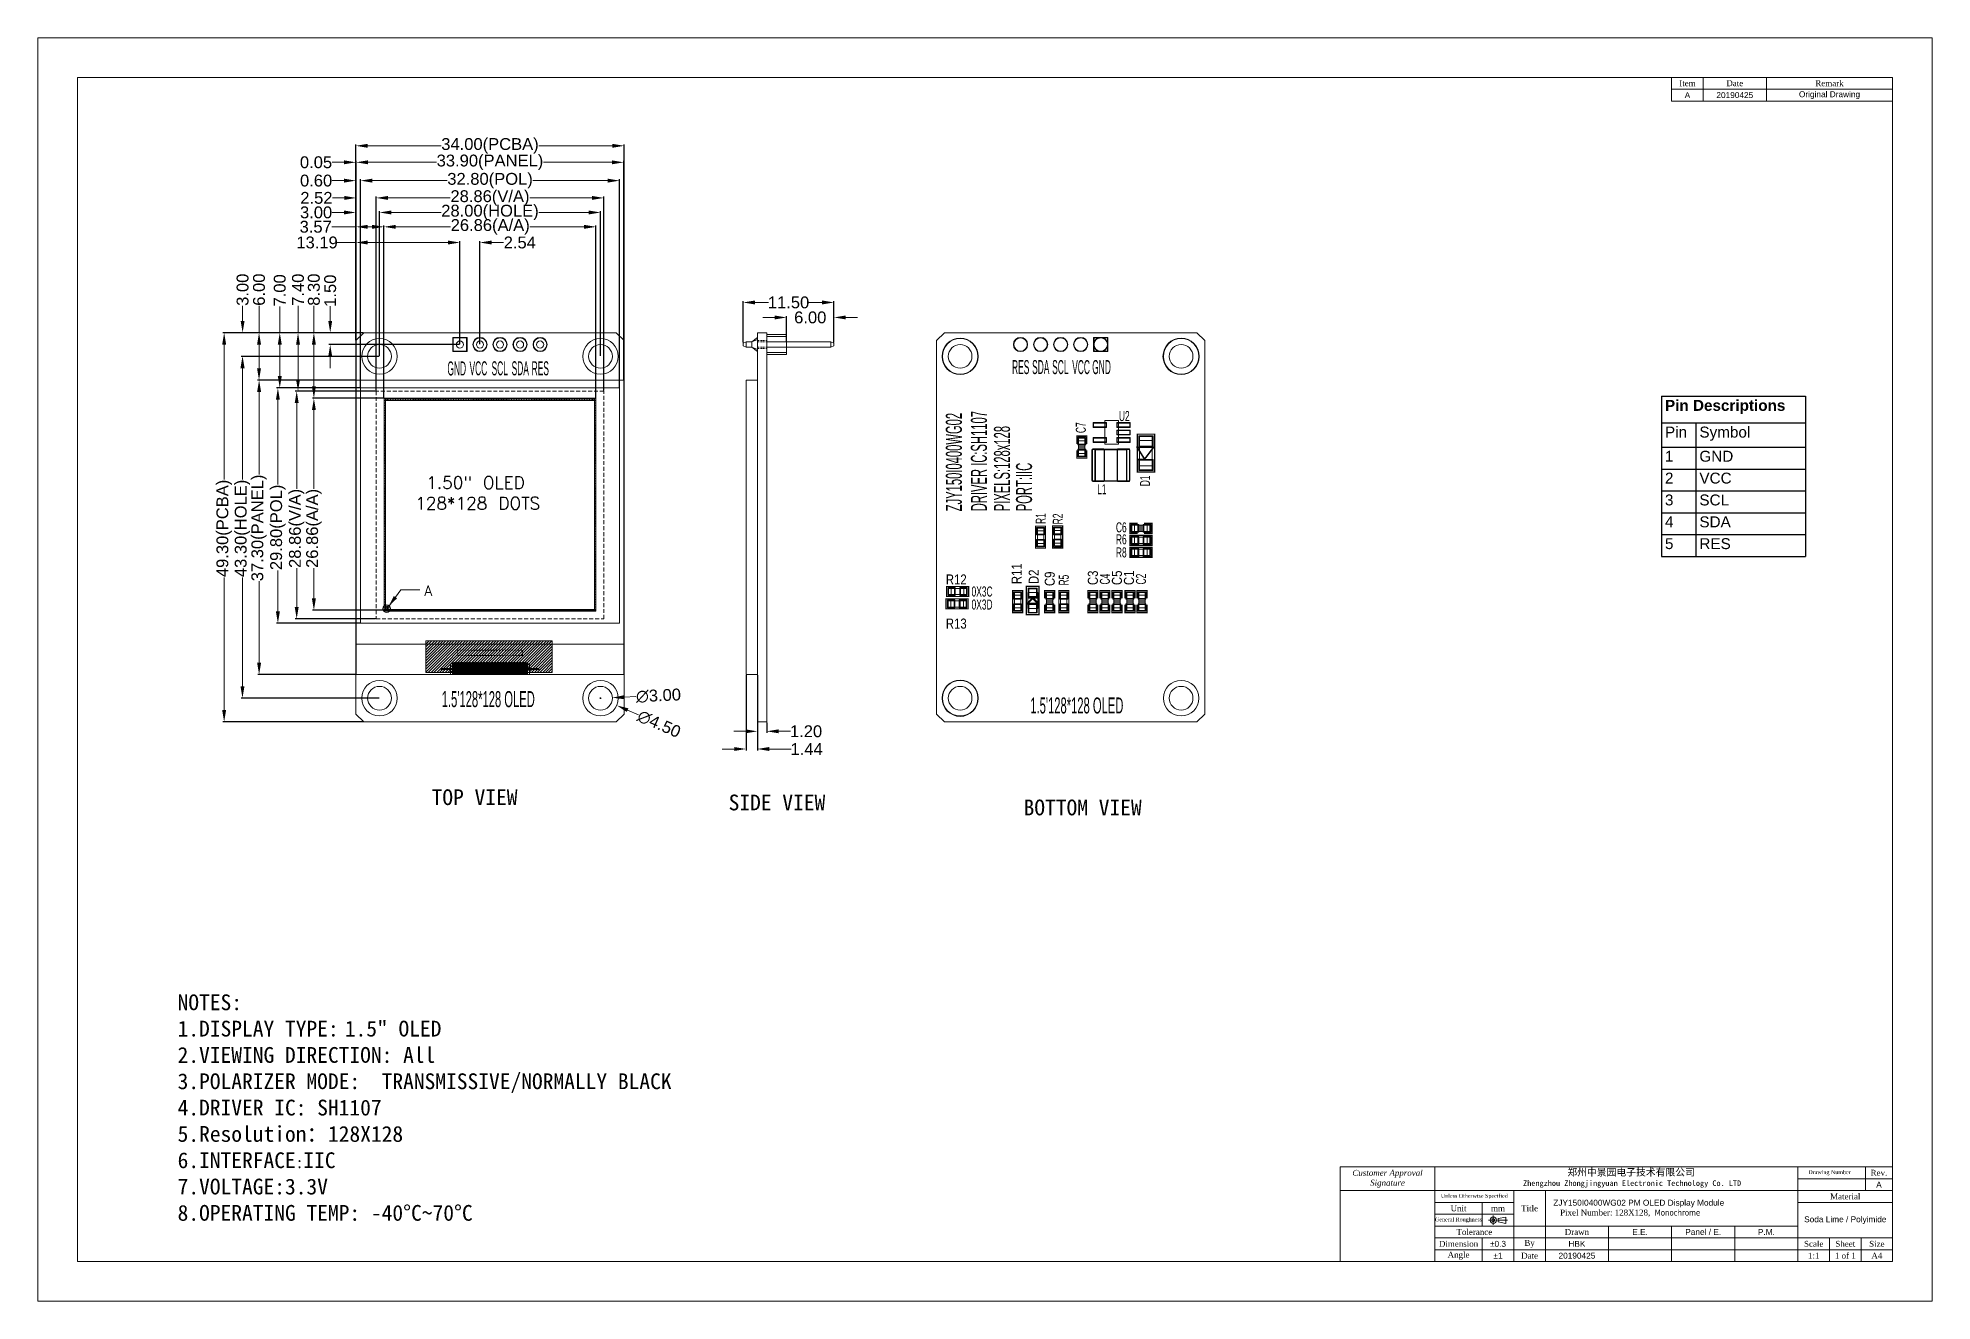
# Model space of a CAD drawing. Header units: millimetres. Extents: x 0 to 240, y 0 to 160.
import ezdxf
from ezdxf.enums import TextEntityAlignment as Align

# ---------------------------------------------------------------- set-up
doc = ezdxf.new("R2010")
doc.units = ezdxf.units.MM
for name, pattern in [('CENTER', [2, 1.25, -0.25, 0.25, -0.25]), ('DASHED', [0.75, 0.5, -0.25]), ('DASHED2', [0.375, 0.25, -0.125]), ('HIDDEN', [0.2, 0.1, -0.1])]:
    doc.linetypes.add(name, pattern=pattern)
doc.layers.add('02___PRT_ALL_AXES', color=7, linetype='Continuous', lineweight=5)
doc.layers.add('DEFAULT_2', color=8, linetype='HIDDEN', lineweight=5)
for name, color, linetype in [('3M 9381', 5, 'Continuous'), ('BG_OUTLINE', 254, 'Continuous'), ('BG_SILKSCREEN_BOTTOM', 2, 'Continuous'), ('BG_SILKSCREEN_TOP', 7, 'Continuous'), ('FPC', 30, 'Continuous'), ('Frame', 7, 'Continuous'), ('PG_ASSEMBLY_TOP', 111, 'Continuous'), ('PG_SILKSCREEN_BOTTOM', 2, 'Continuous'), ('PG_SILKSCREEN_TOP', 7, 'Continuous'), ('PIN_BOTTOM', 2, 'Continuous'), ('PIN_PASTEMASK_TOP', 85, 'Continuous'), ('PIN_SOLDERMASK_BOTTOM', 85, 'Continuous'), ('PIN_SOLDERMASK_TOP', 85, 'Continuous'), ('PIN_TOP', 80, 'Continuous'), ('Polarizer', 6, 'Continuous'), ('RD_SILKSCREEN_TOP', 7, 'Continuous'), ('TOP', 1, 'Continuous')]:
    doc.layers.add(name, color=color, linetype=linetype)
doc.styles.get("Standard").update_dxf_attribs({"font": 'arial.ttf'})
doc.dimstyles.get("Standard").update_dxf_attribs({"dimtxt": 1.5, "dimasz": 1.5, "dimexe": 0.18, "dimexo": 0.0625, "dimgap": 0.09, "dimtad": 0, "dimzin": 0, "dimdsep": 46, "dimtxsty": 'Standard', "dimcen": 0.09, "dimadec": 0, "dimazin": 0, "dimtfac": 1, "dimtofl": 0, "dimtmove": 0, "dimatfit": 3, "dimfxl": 1, "dimtolj": 1, "dimtzin": 0, "dimlwd": 0, "dimarcsym": 0})

msp = doc.modelspace()

# ---------------------------------------------------------------- texts
at = {"lineweight": 0, "attachment_point": 1}
for s, insert, char_height, width in [('{\\Ftxt.shx|c0;  1.50" OLED\\P 128*128 DOTS}', (46.411, 104.455), 1.56757, 21.05172), ('{\\fSimSun|b0|i0|c134|p2;TOP VIEW}', (49.886, 64.823), 2, 13.17175), ('{\\fSimSun|b0|i0|c134|p2;SIDE VIEW}', (87.52, 64.157), 2, 13.17175), ('{\\fSimSun|b0|i0|c134|p2;BOTTOM VIEW}', (124.888, 63.524), 2, 19.69096), ('{\\fSimSun|b0|i0|c134|p2;NOTES:\\P1.DISPLAY TYPE:} {\\fSimSun|b0|i0|c134|p2;1.5" OLED\\P2.VIEWING DIRECTION: All\\P3.POLARIZER MODE:  TRANSMISSIVE/NORMALLY BLACK\\P4.DRIVER IC: SH1107\\P5.Resolution：128X128\\P6\\fSimSun|b0|i0|c0|p2;.I\\fSimSun|b0|i0|c134|p2;NTERFACE\\H0.70833x;:\\H1.41177x;IIC\\P7.VOLTAGE:3.3V\\P8.OPERATING TEMP: -40°C~70°C}', (17.702, 38.847), 2, 69.17656)]:
    msp.add_mtext(s, dxfattribs=dict(at, insert=insert, char_height=char_height, width=width))
at = {"linetype": 'ByBlock', "lineweight": 0, "insert": (48.967, 90.625), "char_height": 1.296, "width": 2.40155, "attachment_point": 1}
msp.add_mtext('{\\Ftxt.shx|c0;A}', dxfattribs=at)
at = {"layer": 'BG_SILKSCREEN_BOTTOM', "color": 5, "lineweight": 0}
for s, height, width, p in [('GND', 1.778, 0.428571, (51.887, 117.242)), ('VCC', 1.778, 0.428571, (54.689, 117.26)), ('SCL', 1.778, 0.428571, (57.483, 117.26)), ('SDA', 1.778, 0.428571, (60.023, 117.26)), ('RES', 1.778, 0.428571, (62.563, 117.26)), ('RES', 1.778, 0.428571, (123.428, 117.414)), ('SDA', 1.778, 0.428571, (125.968, 117.414)), ('SCL', 1.778, 0.428571, (128.508, 117.414)), ('VCC', 1.778, 0.428571, (131.048, 117.414)), ('GND', 1.778, 0.428571, (133.588, 117.414)), ("1.5'128*128 OLED", 2.032, 0.5, (51.169, 75.232)), ("1.5'128*128 OLED", 2.032, 0.5, (125.743, 74.427))]:
    msp.add_text(s, height=height, dxfattribs=dict(at, width=width)).set_placement(p)
at = {"layer": 'BG_SILKSCREEN_TOP', "lineweight": 0, "width": 0.5}
for s, p in [('ZJY150I0400WG02', (117.07, 100.039)), ('DRIVER IC:SH1107', (120.245, 100.039)), ('PIXELS:128x128', (123.166, 100.039)), ('PORT:IIC', (125.96, 100.039))]:
    msp.add_text(s, height=2.032, rotation=90, dxfattribs=at).set_placement(p)
at = {"layer": 'BG_SILKSCREEN_TOP', "lineweight": 0, "width": 0.6}
for s, p in [('0X3C', (118.297, 89.244)), ('0X3D', (118.297, 87.593))]:
    msp.add_text(s, height=1.27, dxfattribs=at).set_placement(p)
at = {"layer": 'Frame', "lineweight": 0}
for s, insert, char_height, attachment_point in [('{\\fTimes New Roman|b0|i0|c0|p18;Item}', (209, 154.25), 0.75, 5), ('{\\fTimes New Roman|b0|i0|c0|p18;Date}', (215, 154.25), 0.75, 5), ('{\\fTimes New Roman|b0|i0|c0|p18;Remark}', (227, 154.25), 0.75, 5), ('A', (209, 152.75), 0.75, 5), ('20190425', (215, 152.75), 0.75, 5), ('Original Drawing', (227, 152.75), 0.75, 5), ('{\\fSimHei|b0|i0|c134|p49;郑州中景园电子技术有限公司\\P\\f@Dotum|b0|i0|c0|p34;\\H0.7845x; \\f@SimSun|b0|i0|c0|p2;Zhengzhou Zhongjingyuan Electronic Technology Co. LTD\\fRomanS|b0|i0|c134|p2; }', (201.864, 15.565), 0.887987, 5), ('{\\fTimes New Roman|b0|i1|c0|p18;Customer Approval\\PSignature}', (171, 15.5), 0.75, 5), ('{\\fTimes New Roman|b0|i0|c0|p18;Drawing Number}', (227, 16.25), 0.5, 5), ('{\\fTimes New Roman|b0|i0|c0|p18;Rev.}', (233.264, 16.25), 0.75, 5), ('A', (233.264, 14.75), 0.75, 5), ('{\\fTimes New Roman|b0|i0|c0|p18;Unless Otherwise Specified}', (182, 13.25), 0.5, 5), ('{\\fTimes New Roman|b0|i0|c0|p18;Unit}', (180, 11.75), 0.75, 5), ('{\\fTimes New Roman|b0|i0|c0|p18;Title}', (189, 11.75), 0.75, 5), ('ZJY150I0400WG02 PM OLED Display Module\\P  {\\fTimes New Roman|b0|i0|c0|p18; Pixel Number: 128X128,  \\fTahoma|b0|i0|c134|p34;Monochrome}', (192, 11.75), 0.75, 4), ('{\\fTimes New Roman|b0|i0|c0|p18;Material}', (229, 13.25), 0.75, 5), ('{\\fTimes New Roman|b0|i0|c0|p18;General Roughness}', (180, 10.25), 0.5, 5), ('{\\fTimes New Roman|b0|i0|c0|p18;mm}', (185, 11.75), 0.75, 5), ('Soda Lime / Polyimide', (229, 10.25), 0.75, 5), ('{\\fTimes New Roman|b0|i0|c0|p18;Dimension}', (180, 7.25), 0.75, 5), ('{\\fTimes New Roman|b0|i0|c0|p18;Tolerance}', (182, 8.75), 0.75, 5), ('%%p0.3', (185, 7.25), 0.75, 5), ('{\\fTimes New Roman|b0|i0|c0|p18;By}', (189, 7.25), 0.75, 5), ('{\\fTimes New Roman|b0|i0|c0|p18;Drawn}', (195, 8.75), 0.75, 5), ('HBK', (195, 7.25), 0.75, 5), ('E.E.', (203, 8.75), 0.75, 5), ('Panel / E.', (211, 8.75), 0.75, 5), ('P.M.', (219, 8.75), 0.75, 5), ('{\\fTimes New Roman|b0|i0|c0|p18;Scale}', (225, 7.25), 0.75, 5), ('{\\fTimes New Roman|b0|i0|c0|p18;Sheet}', (229, 7.25), 0.75, 5), ('{\\fTimes New Roman|b0|i0|c0|p18;Size}', (233, 7.25), 0.75, 5), ('{\\fTimes New Roman|b0|i0|c0|p18;Angle}', (180, 5.75), 0.75, 5), ('%%p1', (185, 5.75), 0.75, 5), ('{\\fTimes New Roman|b0|i0|c0|p18;Date}', (189, 5.75), 0.75, 5), ('20190425', (195, 5.75), 0.75, 5), ('{\\fTimes New Roman|b0|i0|c0|p18;1:1}', (225, 5.75), 0.75, 5), ('{\\fTimes New Roman|b0|i0|c0|p18;1 of 1}', (229, 5.75), 0.75, 5), ('{\\fTimes New Roman|b0|i0|c0|p18;A4}', (233, 5.75), 0.75, 5)]:
    msp.add_mtext(s, dxfattribs=dict(at, insert=insert, char_height=char_height, attachment_point=attachment_point))
at = {"layer": 'RD_SILKSCREEN_TOP', "lineweight": 0}
for s, width, p in [('C7', 0.6, (132.775, 109.945)), ('D1', 0.6, (140.903, 103.214)), ('R1', 0.6, (127.695, 98.439)), ('R2', 0.6, (129.854, 98.388)), ('R11', 0.81102, (124.647, 90.812)), ('D2', 0.81094, (126.806, 90.819)), ('C9', 0.81102, (128.838, 90.565)), ('R5', 0.6, (130.616, 90.641)), ('C3', 0.81102, (134.299, 90.692)), ('C4', 0.6, (135.823, 90.768)), ('C5', 0.81102, (137.347, 90.692)), ('C1', 0.81102, (138.871, 90.692)), ('C2', 0.6, (140.395, 90.768))]:
    msp.add_text(s, height=1.27, rotation=90, dxfattribs=dict(at, width=width)).set_placement(p)
for s, width, p in [('U2', 0.6, (136.966, 111.469)), ('C6', 0.6, (136.585, 97.372)), ('R6', 0.6, (136.585, 95.848)), ('R8', 0.6, (136.585, 94.197)), ('R12', 0.81102, (115.039, 90.768)), ('R13', 0.81102, (115.039, 85.18))]:
    msp.add_text(s, height=1.27, dxfattribs=dict(at, width=width)).set_placement(p)
at = {"layer": 'RD_SILKSCREEN_TOP', "lineweight": 0, "width": 0.6}
msp.add_text('L1', height=1.27, dxfattribs=at).set_placement((134.807, 102.198), align=Align.CENTER)

# ---------------------------------------------------------------- blocks, each defined once
blk = doc.blocks.new('*T35')
at = {"color": 0, "linetype": 'ByBlock', "lineweight": -2, "transparency": 16777216}
for p, q in [((0, 0), (18.27, 0)), ((0, 0), (0, -20.28)), ((18.27, 0), (18.27, -20.28)), ((0, -3.38), (18.27, -3.38)), ((4.36, -3.38), (4.36, -20.28)), ((0, -6.44), (18.27, -6.44)), ((0, -9.21), (18.27, -9.21)), ((0, -11.98), (18.27, -11.98)), ((0, -14.74), (18.27, -14.74)), ((0, -17.51), (18.27, -17.51)), ((0, -20.28), (18.27, -20.28))]:
    blk.add_line(p, q, dxfattribs=at)
at = {"color": 0, "lineweight": 0, "transparency": 16777216, "attachment_point": 1}
for s, insert, char_height, width in [('{\\fArial|b1|i0|c0|p34;\\C256;Pin Descriptions }', (0.46, -0.46), 1.3838, 17.3458), ('Pin', (0.46, -3.84), 1.384, 3.4407), ('Symbol', (4.82, -3.84), 1.384, 12.9826), ('1', (0.46, -6.9), 1.38, 3.4407), ('GND', (4.82, -6.9), 1.384, 12.9826), ('2', (0.46, -9.67), 1.38, 3.4407), ('VCC', (4.82, -9.67), 1.384, 12.9826), ('3', (0.46, -12.44), 1.38, 3.4407), ('SCL', (4.82, -12.44), 1.384, 12.9826), ('4', (0.46, -15.21), 1.38, 3.4407), ('SDA', (4.82, -15.21), 1.384, 12.9826), ('5', (0.46, -17.97), 1.38, 3.4407), ('RES', (4.82, -17.97), 1.384, 12.9826)]:
    blk.add_mtext(s, dxfattribs=dict(at, insert=insert, char_height=char_height, width=width))
blk = doc.blocks.new('*D55')
at = {"color": 0, "lineweight": -2, "transparency": 16777216}
for p, q in [((40.28, 121.72), (40.28, 146.51)), ((74.28, 121.72), (74.28, 146.51))]:
    blk.add_line(p, q, dxfattribs=at)
at = {"color": 0, "lineweight": 0, "transparency": 16777216}
for p, q in [((41.78, 146.33), (51.1, 146.33)), ((72.78, 146.33), (63.46, 146.33))]:
    blk.add_line(p, q, dxfattribs=at)
for points in [[(41.78, 146.58), (41.78, 146.08), (40.28, 146.33)], [(72.78, 146.58), (72.78, 146.08), (74.28, 146.33)]]:
    blk.add_solid(points, dxfattribs=at)
at = {"layer": 'Defpoints', "color": 0, "lineweight": 0, "transparency": 16777216}
for p in [(74.28, 146.33), (40.28, 121.66), (74.28, 121.66)]:
    blk.add_point(p, dxfattribs=at)
at = {"color": 0, "lineweight": 0, "transparency": 16777216, "insert": (57.28, 146.33), "char_height": 1.5, "attachment_point": 5}
blk.add_mtext('\\A1;34.00(PCBA)', dxfattribs=at)
blk = doc.blocks.new('*D56')
at = {"color": 0, "lineweight": -2, "transparency": 16777216}
for p, q in [((40.33, 116.72), (40.33, 144.42)), ((74.23, 116.72), (74.23, 144.42))]:
    blk.add_line(p, q, dxfattribs=at)
at = {"color": 0, "lineweight": 0, "transparency": 16777216}
for p, q in [((41.83, 144.24), (50.52, 144.24)), ((72.73, 144.24), (64.05, 144.24))]:
    blk.add_line(p, q, dxfattribs=at)
for points in [[(41.83, 144.49), (41.83, 143.99), (40.33, 144.24)], [(72.73, 144.49), (72.73, 143.99), (74.23, 144.24)]]:
    blk.add_solid(points, dxfattribs=at)
at = {"layer": 'Defpoints', "color": 0, "lineweight": 0, "transparency": 16777216}
for p in [(74.23, 144.24), (40.33, 116.66), (74.23, 116.66)]:
    blk.add_point(p, dxfattribs=at)
at = {"color": 0, "lineweight": 0, "transparency": 16777216, "insert": (57.28, 144.24), "char_height": 1.5, "attachment_point": 5}
blk.add_mtext('\\A1;33.90(PANEL)', dxfattribs=at)
blk = doc.blocks.new('*D57')
at = {"color": 0, "lineweight": -2, "transparency": 16777216}
for p, q in [((40.89, 115.72), (40.89, 142.1)), ((73.69, 115.72), (73.69, 142.1))]:
    blk.add_line(p, q, dxfattribs=at)
at = {"color": 0, "lineweight": 0, "transparency": 16777216}
for p, q in [((42.39, 141.92), (51.86, 141.92)), ((72.19, 141.92), (62.71, 141.92))]:
    blk.add_line(p, q, dxfattribs=at)
for points in [[(42.39, 142.17), (42.39, 141.67), (40.89, 141.92)], [(72.19, 142.17), (72.19, 141.67), (73.69, 141.92)]]:
    blk.add_solid(points, dxfattribs=at)
at = {"layer": 'Defpoints', "color": 0, "lineweight": 0, "transparency": 16777216}
for p in [(73.69, 141.92), (40.89, 115.66), (73.69, 115.66)]:
    blk.add_point(p, dxfattribs=at)
at = {"color": 0, "lineweight": 0, "transparency": 16777216, "insert": (57.29, 141.92), "char_height": 1.5, "attachment_point": 5}
blk.add_mtext('\\A1;32.80(POL)', dxfattribs=at)
blk = doc.blocks.new('*D58')
at = {"color": 0, "lineweight": -2, "transparency": 16777216}
for p, q in [((42.86, 115.32), (42.86, 139.91)), ((71.71, 115.32), (71.71, 139.91))]:
    blk.add_line(p, q, dxfattribs=at)
at = {"color": 0, "lineweight": 0, "transparency": 16777216}
for p, q in [((44.36, 139.73), (52.25, 139.73)), ((70.21, 139.73), (62.31, 139.73))]:
    blk.add_line(p, q, dxfattribs=at)
for points in [[(44.36, 139.98), (44.36, 139.48), (42.86, 139.73)], [(70.21, 139.98), (70.21, 139.48), (71.71, 139.73)]]:
    blk.add_solid(points, dxfattribs=at)
at = {"layer": 'Defpoints', "color": 0, "lineweight": 0, "transparency": 16777216}
for p in [(71.71, 139.73), (42.86, 115.26), (71.71, 115.26)]:
    blk.add_point(p, dxfattribs=at)
at = {"color": 0, "lineweight": 0, "transparency": 16777216, "insert": (57.28, 139.73), "char_height": 1.5, "attachment_point": 5}
blk.add_mtext('\\A1;28.86(V/A)', dxfattribs=at)
blk = doc.blocks.new('*D59')
at = {"color": 0, "lineweight": -2, "transparency": 16777216}
for p, q in [((43.85, 114.42), (43.85, 136.25)), ((70.71, 114.42), (70.71, 136.25))]:
    blk.add_line(p, q, dxfattribs=at)
at = {"color": 0, "lineweight": 0, "transparency": 16777216}
for p, q in [((45.35, 136.07), (52.28, 136.07)), ((69.21, 136.07), (62.34, 136.07))]:
    blk.add_line(p, q, dxfattribs=at)
for points in [[(45.35, 136.32), (45.35, 135.82), (43.85, 136.07)], [(69.21, 136.32), (69.21, 135.82), (70.71, 136.07)]]:
    blk.add_solid(points, dxfattribs=at)
at = {"layer": 'Defpoints', "color": 0, "lineweight": 0, "transparency": 16777216}
for p in [(70.71, 136.07), (43.85, 114.36), (70.71, 114.36)]:
    blk.add_point(p, dxfattribs=at)
at = {"color": 0, "lineweight": 0, "transparency": 16777216, "insert": (57.31, 136.07), "char_height": 1.5, "attachment_point": 5}
blk.add_mtext('\\A1;26.86(A/A)', dxfattribs=at)
blk = doc.blocks.new('*D60')
at = {"color": 0, "lineweight": -2, "transparency": 16777216}
for p, q in [((43.28, 119.72), (43.28, 138.07)), ((71.28, 119.72), (71.28, 138.07))]:
    blk.add_line(p, q, dxfattribs=at)
at = {"color": 0, "lineweight": 0, "transparency": 16777216}
for p, q in [((44.78, 137.89), (51.09, 137.89)), ((69.78, 137.89), (63.48, 137.89))]:
    blk.add_line(p, q, dxfattribs=at)
for points in [[(44.78, 138.14), (44.78, 137.64), (43.28, 137.89)], [(69.78, 138.14), (69.78, 137.64), (71.28, 137.89)]]:
    blk.add_solid(points, dxfattribs=at)
at = {"layer": 'Defpoints', "color": 0, "lineweight": 0, "transparency": 16777216}
for p in [(71.28, 137.89), (43.28, 119.66), (71.28, 119.66)]:
    blk.add_point(p, dxfattribs=at)
at = {"color": 0, "lineweight": 0, "transparency": 16777216, "insert": (57.28, 137.89), "char_height": 1.5, "attachment_point": 5}
blk.add_mtext('\\A1;28.00(HOLE)', dxfattribs=at)
blk = doc.blocks.new('*D61')
at = {"color": 0, "lineweight": 0, "transparency": 16777216}
for p, q in [((38.78, 144.24), (37.28, 144.24)), ((41.83, 144.24), (43.33, 144.24))]:
    blk.add_line(p, q, dxfattribs=at)
at = {"color": 0, "lineweight": -2, "transparency": 16777216}
for p, q in [((40.28, 121.72), (40.28, 144.42)), ((40.33, 116.72), (40.33, 144.42))]:
    blk.add_line(p, q, dxfattribs=at)
at = {"color": 0, "lineweight": 0, "transparency": 16777216}
for points in [[(38.78, 144.49), (38.78, 143.99), (40.28, 144.24)], [(41.83, 144.49), (41.83, 143.99), (40.33, 144.24)]]:
    blk.add_solid(points, dxfattribs=at)
at = {"layer": 'Defpoints', "color": 0, "lineweight": 0, "transparency": 16777216}
for p in [(40.33, 144.24), (40.28, 121.66), (40.33, 116.66)]:
    blk.add_point(p, dxfattribs=at)
at = {"color": 0, "lineweight": 0, "transparency": 16777216, "insert": (35.24, 144.24), "char_height": 1.5, "attachment_point": 5}
blk.add_mtext('\\A1;0.05', dxfattribs=at)
blk = doc.blocks.new('*D62')
at = {"color": 0, "lineweight": 0, "transparency": 16777216}
for p, q in [((38.78, 141.92), (37.28, 141.92)), ((42.39, 141.92), (43.89, 141.92))]:
    blk.add_line(p, q, dxfattribs=at)
at = {"color": 0, "lineweight": -2, "transparency": 16777216}
for p, q in [((40.28, 121.72), (40.28, 142.1)), ((40.89, 115.72), (40.89, 142.1))]:
    blk.add_line(p, q, dxfattribs=at)
at = {"color": 0, "lineweight": 0, "transparency": 16777216}
for points in [[(38.78, 142.17), (38.78, 141.67), (40.28, 141.92)], [(42.39, 142.17), (42.39, 141.67), (40.89, 141.92)]]:
    blk.add_solid(points, dxfattribs=at)
at = {"layer": 'Defpoints', "color": 0, "lineweight": 0, "transparency": 16777216}
for p in [(40.28, 141.92), (40.28, 121.66), (40.89, 115.66)]:
    blk.add_point(p, dxfattribs=at)
at = {"color": 0, "lineweight": 0, "transparency": 16777216, "insert": (35.25, 141.92), "char_height": 1.5, "attachment_point": 5}
blk.add_mtext('\\A1;0.60', dxfattribs=at)
blk = doc.blocks.new('*D63')
at = {"color": 0, "lineweight": 0, "transparency": 16777216}
for p, q in [((38.83, 139.73), (37.33, 139.73)), ((44.36, 139.73), (45.86, 139.73))]:
    blk.add_line(p, q, dxfattribs=at)
at = {"color": 0, "lineweight": -2, "transparency": 16777216}
for p, q in [((40.33, 116.72), (40.33, 139.91)), ((42.86, 115.32), (42.86, 139.91))]:
    blk.add_line(p, q, dxfattribs=at)
at = {"color": 0, "lineweight": 0, "transparency": 16777216}
for points in [[(38.83, 139.98), (38.83, 139.48), (40.33, 139.73)], [(44.36, 139.98), (44.36, 139.48), (42.86, 139.73)]]:
    blk.add_solid(points, dxfattribs=at)
at = {"layer": 'Defpoints', "color": 0, "lineweight": 0, "transparency": 16777216}
for p in [(40.33, 139.73), (40.33, 116.66), (42.86, 115.26)]:
    blk.add_point(p, dxfattribs=at)
at = {"color": 0, "lineweight": 0, "transparency": 16777216, "insert": (35.29, 139.73), "char_height": 1.5, "attachment_point": 5}
blk.add_mtext('\\A1;2.52', dxfattribs=at)
blk = doc.blocks.new('*D64')
at = {"color": 0, "lineweight": 0, "transparency": 16777216}
for p, q in [((40.28, 136.07), (37.23, 136.07)), ((42.35, 136.07), (41.78, 136.07))]:
    blk.add_line(p, q, dxfattribs=at)
at = {"color": 0, "lineweight": -2, "transparency": 16777216}
for p, q in [((40.28, 121.72), (40.28, 136.25)), ((43.85, 114.42), (43.85, 136.25))]:
    blk.add_line(p, q, dxfattribs=at)
at = {"color": 0, "lineweight": 0, "transparency": 16777216}
for points in [[(41.78, 136.32), (41.78, 135.82), (40.28, 136.07)], [(42.35, 136.32), (42.35, 135.82), (43.85, 136.07)]]:
    blk.add_solid(points, dxfattribs=at)
at = {"layer": 'Defpoints', "color": 0, "lineweight": 0, "transparency": 16777216}
for p in [(40.28, 136.07), (40.28, 121.66), (43.85, 114.36)]:
    blk.add_point(p, dxfattribs=at)
at = {"color": 0, "lineweight": 0, "transparency": 16777216, "insert": (35.2, 136.07), "char_height": 1.5, "attachment_point": 5}
blk.add_mtext('\\A1;3.57', dxfattribs=at)
blk = doc.blocks.new('*D65')
at = {"color": 0, "lineweight": 0, "transparency": 16777216}
for p, q in [((38.78, 137.89), (37.28, 137.89)), ((44.78, 137.89), (46.28, 137.89))]:
    blk.add_line(p, q, dxfattribs=at)
at = {"color": 0, "lineweight": -2, "transparency": 16777216}
for p, q in [((40.28, 121.72), (40.28, 138.07)), ((43.28, 119.72), (43.28, 138.07))]:
    blk.add_line(p, q, dxfattribs=at)
at = {"color": 0, "lineweight": 0, "transparency": 16777216}
for points in [[(38.78, 138.14), (38.78, 137.64), (40.28, 137.89)], [(44.78, 138.14), (44.78, 137.64), (43.28, 137.89)]]:
    blk.add_solid(points, dxfattribs=at)
at = {"layer": 'Defpoints', "color": 0, "lineweight": 0, "transparency": 16777216}
for p in [(40.28, 137.89), (40.28, 121.66), (43.28, 119.66)]:
    blk.add_point(p, dxfattribs=at)
at = {"color": 0, "lineweight": 0, "transparency": 16777216, "insert": (35.25, 137.89), "char_height": 1.5, "attachment_point": 5}
blk.add_mtext('\\A1;3.00', dxfattribs=at)
blk = doc.blocks.new('*D66')
at = {"color": 0, "lineweight": 0, "transparency": 16777216}
for p, q in [((51.97, 134.08), (50.47, 134.08)), ((57.51, 134.08), (59.01, 134.08))]:
    blk.add_line(p, q, dxfattribs=at)
at = {"color": 0, "lineweight": -2, "transparency": 16777216}
for p, q in [((53.47, 121.22), (53.47, 134.26)), ((56.01, 121.22), (56.01, 134.26))]:
    blk.add_line(p, q, dxfattribs=at)
at = {"color": 0, "lineweight": 0, "transparency": 16777216}
for points in [[(51.97, 134.33), (51.97, 133.83), (53.47, 134.08)], [(57.51, 134.33), (57.51, 133.83), (56.01, 134.08)]]:
    blk.add_solid(points, dxfattribs=at)
at = {"layer": 'Defpoints', "color": 0, "lineweight": 0, "transparency": 16777216}
for p in [(56.01, 134.08), (53.47, 121.16), (56.01, 121.16)]:
    blk.add_point(p, dxfattribs=at)
at = {"color": 0, "lineweight": 0, "transparency": 16777216, "insert": (61.06, 134.08), "char_height": 1.5, "attachment_point": 5}
blk.add_mtext('\\A1;2.54', dxfattribs=at)
blk = doc.blocks.new('*D67')
at = {"color": 0, "lineweight": 0, "transparency": 16777216}
for p, q in [((40.28, 134.08), (37.92, 134.08)), ((51.97, 134.08), (41.78, 134.08))]:
    blk.add_line(p, q, dxfattribs=at)
at = {"color": 0, "lineweight": -2, "transparency": 16777216}
for p, q in [((40.28, 121.72), (40.28, 134.26)), ((53.47, 121.22), (53.47, 134.26))]:
    blk.add_line(p, q, dxfattribs=at)
at = {"color": 0, "lineweight": 0, "transparency": 16777216}
for points in [[(41.78, 134.33), (41.78, 133.83), (40.28, 134.08)], [(51.97, 134.33), (51.97, 133.83), (53.47, 134.08)]]:
    blk.add_solid(points, dxfattribs=at)
at = {"layer": 'Defpoints', "color": 0, "lineweight": 0, "transparency": 16777216}
for p in [(40.28, 134.08), (40.28, 121.66), (53.47, 121.16)]:
    blk.add_point(p, dxfattribs=at)
at = {"color": 0, "lineweight": 0, "transparency": 16777216, "insert": (35.37, 134.08), "char_height": 1.5, "attachment_point": 5}
blk.add_mtext('\\A1;13.19', dxfattribs=at)
blk = doc.blocks.new('*D68')
at = {"color": 0, "lineweight": -2, "transparency": 16777216}
for p, q in [((41.22, 122.66), (23.42, 122.66)), ((41.22, 73.36), (23.42, 73.36))]:
    blk.add_line(p, q, dxfattribs=at)
at = {"color": 0, "lineweight": 0, "transparency": 16777216}
for p, q in [((23.6, 121.16), (23.6, 104.08)), ((23.6, 74.86), (23.6, 91.65))]:
    blk.add_line(p, q, dxfattribs=at)
for points in [[(23.35, 121.16), (23.85, 121.16), (23.6, 122.66)], [(23.35, 74.86), (23.85, 74.86), (23.6, 73.36)]]:
    blk.add_solid(points, dxfattribs=at)
at = {"layer": 'Defpoints', "color": 0, "lineweight": 0, "transparency": 16777216}
for p in [(41.28, 122.66), (23.6, 73.36), (41.28, 73.36)]:
    blk.add_point(p, dxfattribs=at)
at = {"color": 0, "lineweight": 0, "transparency": 16777216, "insert": (23.6, 97.87), "char_height": 1.5, "attachment_point": 5, "rotation": 90}
blk.add_mtext('\\A1;49.30(PCBA)', dxfattribs=at)
blk = doc.blocks.new('*D69')
at = {"color": 0, "lineweight": -2, "transparency": 16777216}
for p, q in [((43.22, 119.66), (25.74, 119.66)), ((43.22, 76.36), (25.74, 76.36))]:
    blk.add_line(p, q, dxfattribs=at)
at = {"color": 0, "lineweight": 0, "transparency": 16777216}
for p, q in [((25.92, 118.16), (25.92, 104.08)), ((25.92, 77.86), (25.92, 91.65))]:
    blk.add_line(p, q, dxfattribs=at)
for points in [[(25.67, 118.16), (26.17, 118.16), (25.92, 119.66)], [(25.67, 77.86), (26.17, 77.86), (25.92, 76.36)]]:
    blk.add_solid(points, dxfattribs=at)
at = {"layer": 'Defpoints', "color": 0, "lineweight": 0, "transparency": 16777216}
for p in [(43.28, 119.66), (25.92, 76.36), (43.28, 76.36)]:
    blk.add_point(p, dxfattribs=at)
at = {"color": 0, "lineweight": 0, "transparency": 16777216, "insert": (25.92, 97.87), "char_height": 1.5, "attachment_point": 5, "rotation": 90}
blk.add_mtext('\\A1;43.30(HOLE)', dxfattribs=at)
blk = doc.blocks.new('*D70')
at = {"color": 0, "lineweight": -2, "transparency": 16777216}
for p, q in [((40.27, 116.66), (27.85, 116.66)), ((40.27, 79.36), (27.85, 79.36))]:
    blk.add_line(p, q, dxfattribs=at)
at = {"color": 0, "lineweight": 0, "transparency": 16777216}
for p, q in [((28.03, 115.16), (28.03, 104.7)), ((28.03, 80.86), (28.03, 91.17))]:
    blk.add_line(p, q, dxfattribs=at)
for points in [[(27.78, 115.16), (28.28, 115.16), (28.03, 116.66)], [(27.78, 80.86), (28.28, 80.86), (28.03, 79.36)]]:
    blk.add_solid(points, dxfattribs=at)
at = {"layer": 'Defpoints', "color": 0, "lineweight": 0, "transparency": 16777216}
for p in [(28.03, 116.66), (40.33, 116.66), (40.33, 79.36)]:
    blk.add_point(p, dxfattribs=at)
at = {"color": 0, "lineweight": 0, "transparency": 16777216, "insert": (28.03, 97.93), "char_height": 1.5, "attachment_point": 5, "rotation": 90}
blk.add_mtext('\\A1;37.30(PANEL)', dxfattribs=at)
blk = doc.blocks.new('*D71')
at = {"color": 0, "lineweight": -2, "transparency": 16777216}
for p, q in [((40.82, 115.66), (30.23, 115.66)), ((40.82, 85.86), (30.23, 85.86))]:
    blk.add_line(p, q, dxfattribs=at)
at = {"color": 0, "lineweight": 0, "transparency": 16777216}
for p, q in [((30.41, 114.16), (30.41, 103.44)), ((30.41, 87.36), (30.41, 92.56))]:
    blk.add_line(p, q, dxfattribs=at)
for points in [[(30.16, 114.16), (30.66, 114.16), (30.41, 115.66)], [(30.16, 87.36), (30.66, 87.36), (30.41, 85.86)]]:
    blk.add_solid(points, dxfattribs=at)
at = {"layer": 'Defpoints', "color": 0, "lineweight": 0, "transparency": 16777216}
for p in [(30.41, 115.66), (40.89, 115.66), (40.89, 85.86)]:
    blk.add_point(p, dxfattribs=at)
at = {"color": 0, "lineweight": 0, "transparency": 16777216, "insert": (30.41, 98), "char_height": 1.5, "attachment_point": 5, "rotation": 90}
blk.add_mtext('\\A1;29.80(POL)', dxfattribs=at)
blk = doc.blocks.new('*D72')
at = {"color": 0, "lineweight": -2, "transparency": 16777216}
for p, q in [((42.79, 115.26), (32.61, 115.26)), ((42.79, 86.41), (32.61, 86.41))]:
    blk.add_line(p, q, dxfattribs=at)
at = {"color": 0, "lineweight": 0, "transparency": 16777216}
for p, q in [((32.79, 113.76), (32.79, 102.9)), ((32.79, 87.91), (32.79, 92.84))]:
    blk.add_line(p, q, dxfattribs=at)
for points in [[(32.54, 113.76), (33.04, 113.76), (32.79, 115.26)], [(32.54, 87.91), (33.04, 87.91), (32.79, 86.41)]]:
    blk.add_solid(points, dxfattribs=at)
at = {"layer": 'Defpoints', "color": 0, "lineweight": 0, "transparency": 16777216}
for p in [(32.79, 115.26), (42.86, 115.26), (42.86, 86.41)]:
    blk.add_point(p, dxfattribs=at)
at = {"color": 0, "lineweight": 0, "transparency": 16777216, "insert": (32.79, 97.87), "char_height": 1.5, "attachment_point": 5, "rotation": 90}
blk.add_mtext('\\A1;28.86(V/A)', dxfattribs=at)
blk = doc.blocks.new('*D73')
at = {"color": 0, "lineweight": -2, "transparency": 16777216}
for p, q in [((43.79, 114.36), (34.79, 114.36)), ((43.79, 87.5), (34.79, 87.5))]:
    blk.add_line(p, q, dxfattribs=at)
at = {"color": 0, "lineweight": 0, "transparency": 16777216}
for p, q in [((34.97, 112.86), (34.97, 102.9)), ((34.97, 89), (34.97, 92.84))]:
    blk.add_line(p, q, dxfattribs=at)
for points in [[(34.72, 112.86), (35.22, 112.86), (34.97, 114.36)], [(34.72, 89), (35.22, 89), (34.97, 87.5)]]:
    blk.add_solid(points, dxfattribs=at)
at = {"layer": 'Defpoints', "color": 0, "lineweight": 0, "transparency": 16777216}
for p in [(43.85, 114.36), (34.97, 87.5), (43.85, 87.5)]:
    blk.add_point(p, dxfattribs=at)
at = {"color": 0, "lineweight": 0, "transparency": 16777216, "insert": (34.97, 97.87), "char_height": 1.5, "attachment_point": 5, "rotation": 90}
blk.add_mtext('\\A1;26.86(A/A)', dxfattribs=at)
blk = doc.blocks.new('*D75')
at = {"color": 0, "lineweight": 0, "transparency": 16777216}
for p, q in [((30.65, 122.66), (30.65, 125.99)), ((30.65, 117.16), (30.65, 121.16))]:
    blk.add_line(p, q, dxfattribs=at)
at = {"color": 0, "lineweight": -2, "transparency": 16777216}
for p, q in [((41.22, 122.66), (30.47, 122.66)), ((40.82, 115.66), (30.47, 115.66))]:
    blk.add_line(p, q, dxfattribs=at)
at = {"color": 0, "lineweight": 0, "transparency": 16777216}
for points in [[(30.4, 121.16), (30.9, 121.16), (30.65, 122.66)], [(30.4, 117.16), (30.9, 117.16), (30.65, 115.66)]]:
    blk.add_solid(points, dxfattribs=at)
at = {"layer": 'Defpoints', "color": 0, "lineweight": 0, "transparency": 16777216}
for p in [(30.65, 122.66), (41.28, 122.66), (40.89, 115.66)]:
    blk.add_point(p, dxfattribs=at)
at = {"color": 0, "lineweight": 0, "transparency": 16777216, "insert": (30.65, 128.02), "char_height": 1.5, "attachment_point": 5, "rotation": 90}
blk.add_mtext('\\A1;7.00', dxfattribs=at)
blk = doc.blocks.new('*D76')
at = {"color": 0, "lineweight": 0, "transparency": 16777216}
for p, q in [((32.96, 122.66), (32.96, 126.07)), ((32.96, 116.76), (32.96, 121.16))]:
    blk.add_line(p, q, dxfattribs=at)
at = {"color": 0, "lineweight": -2, "transparency": 16777216}
for p, q in [((41.22, 122.66), (32.78, 122.66)), ((42.79, 115.26), (32.78, 115.26))]:
    blk.add_line(p, q, dxfattribs=at)
at = {"color": 0, "lineweight": 0, "transparency": 16777216}
for points in [[(32.71, 121.16), (33.21, 121.16), (32.96, 122.66)], [(32.71, 116.76), (33.21, 116.76), (32.96, 115.26)]]:
    blk.add_solid(points, dxfattribs=at)
at = {"layer": 'Defpoints', "color": 0, "lineweight": 0, "transparency": 16777216}
for p in [(41.28, 122.66), (32.96, 115.26), (42.86, 115.26)]:
    blk.add_point(p, dxfattribs=at)
at = {"color": 0, "lineweight": 0, "transparency": 16777216, "insert": (32.96, 128.1), "char_height": 1.5, "attachment_point": 5, "rotation": 90}
blk.add_mtext('\\A1;7.40', dxfattribs=at)
blk = doc.blocks.new('*D79')
at = {"color": 0, "lineweight": 0, "transparency": 16777216}
for p, q in [((25.94, 124.16), (25.94, 126.06)), ((25.94, 118.16), (25.94, 116.66))]:
    blk.add_line(p, q, dxfattribs=at)
at = {"color": 0, "lineweight": -2, "transparency": 16777216}
for p, q in [((41.22, 122.66), (25.76, 122.66)), ((43.22, 119.66), (25.76, 119.66))]:
    blk.add_line(p, q, dxfattribs=at)
at = {"color": 0, "lineweight": 0, "transparency": 16777216}
for points in [[(25.69, 124.16), (26.19, 124.16), (25.94, 122.66)], [(25.69, 118.16), (26.19, 118.16), (25.94, 119.66)]]:
    blk.add_solid(points, dxfattribs=at)
at = {"layer": 'Defpoints', "color": 0, "lineweight": 0, "transparency": 16777216}
for p in [(41.28, 122.66), (25.94, 119.66), (43.28, 119.66)]:
    blk.add_point(p, dxfattribs=at)
at = {"color": 0, "lineweight": 0, "transparency": 16777216, "insert": (25.94, 128.1), "char_height": 1.5, "attachment_point": 5, "rotation": 90}
blk.add_mtext('\\A1;3.00', dxfattribs=at)
blk = doc.blocks.new('*D80')
at = {"color": 0, "lineweight": 0, "transparency": 16777216}
for p, q in [((34.97, 122.66), (34.97, 126.07)), ((34.97, 115.86), (34.97, 121.16))]:
    blk.add_line(p, q, dxfattribs=at)
at = {"color": 0, "lineweight": -2, "transparency": 16777216}
for p, q in [((41.22, 122.66), (34.79, 122.66)), ((43.79, 114.36), (34.79, 114.36))]:
    blk.add_line(p, q, dxfattribs=at)
at = {"color": 0, "lineweight": 0, "transparency": 16777216}
for points in [[(34.72, 121.16), (35.22, 121.16), (34.97, 122.66)], [(34.72, 115.86), (35.22, 115.86), (34.97, 114.36)]]:
    blk.add_solid(points, dxfattribs=at)
at = {"layer": 'Defpoints', "color": 0, "lineweight": 0, "transparency": 16777216}
for p in [(41.28, 122.66), (34.97, 114.36), (43.85, 114.36)]:
    blk.add_point(p, dxfattribs=at)
at = {"color": 0, "lineweight": 0, "transparency": 16777216, "insert": (34.97, 128.11), "char_height": 1.5, "attachment_point": 5, "rotation": 90}
blk.add_mtext('\\A1;8.30', dxfattribs=at)
blk = doc.blocks.new('*D81')
at = {"color": 0, "lineweight": 0, "transparency": 16777216}
for p, q in [((28.02, 122.66), (28.02, 126.07)), ((28.02, 118.16), (28.02, 121.16))]:
    blk.add_line(p, q, dxfattribs=at)
at = {"color": 0, "lineweight": -2, "transparency": 16777216}
for p, q in [((41.22, 122.66), (27.84, 122.66)), ((40.27, 116.66), (27.84, 116.66))]:
    blk.add_line(p, q, dxfattribs=at)
at = {"color": 0, "lineweight": 0, "transparency": 16777216}
for points in [[(27.77, 121.16), (28.27, 121.16), (28.02, 122.66)], [(27.77, 118.16), (28.27, 118.16), (28.02, 116.66)]]:
    blk.add_solid(points, dxfattribs=at)
at = {"layer": 'Defpoints', "color": 0, "lineweight": 0, "transparency": 16777216}
for p in [(41.28, 122.66), (28.02, 116.66), (40.33, 116.66)]:
    blk.add_point(p, dxfattribs=at)
at = {"color": 0, "lineweight": 0, "transparency": 16777216, "insert": (28.02, 128.11), "char_height": 1.5, "attachment_point": 5, "rotation": 90}
blk.add_mtext('\\A1;6.00', dxfattribs=at)
blk = doc.blocks.new('*D82')
at = {"color": 0, "lineweight": -2, "transparency": 16777216}
for p, q in [((71.19, 76.36), (71.37, 76.36)), ((71.28, 76.27), (71.28, 76.45))]:
    blk.add_line(p, q, dxfattribs=at)
at = {"color": 0, "lineweight": 0, "transparency": 16777216}
blk.add_line((75.78, 76.56), (74.28, 76.49), dxfattribs=at)
blk.add_solid([(74.27, 76.74), (74.29, 76.24), (72.78, 76.43)], dxfattribs=at)
at = {"layer": 'Defpoints', "color": 0, "lineweight": 0, "transparency": 16777216}
for p in [(69.78, 76.3), (72.78, 76.43)]:
    blk.add_point(p, dxfattribs=at)
at = {"color": 0, "lineweight": 0, "transparency": 16777216, "insert": (78.63, 76.68), "char_height": 1.5, "attachment_point": 5, "rotation": 2.4842}
blk.add_mtext('\\A1;∅3.00', dxfattribs=at)
blk = doc.blocks.new('*D83')
at = {"color": 0, "lineweight": -2, "transparency": 16777216}
for p, q in [((71.19, 76.36), (71.37, 76.36)), ((71.28, 76.27), (71.28, 76.45))]:
    blk.add_line(p, q, dxfattribs=at)
at = {"color": 0, "lineweight": 0, "transparency": 16777216}
blk.add_line((76.09, 74.24), (74.71, 74.85), dxfattribs=at)
blk.add_solid([(74.82, 75.08), (74.61, 74.62), (73.34, 75.45)], dxfattribs=at)
at = {"layer": 'Defpoints', "color": 0, "lineweight": 0, "transparency": 16777216}
for p in [(69.22, 77.27), (73.34, 75.45)]:
    blk.add_point(p, dxfattribs=at)
at = {"color": 0, "lineweight": 0, "transparency": 16777216, "insert": (78.7, 73.09), "char_height": 1.5, "attachment_point": 5, "rotation": 336.2128}
blk.add_mtext('\\A1;∅4.50', dxfattribs=at)
blk = doc.blocks.new('*D85')
at = {"color": 0, "lineweight": 0, "transparency": 16777216}
for p, q in [((37.04, 124.16), (37.04, 126.02)), ((37.04, 119.66), (37.04, 118.16))]:
    blk.add_line(p, q, dxfattribs=at)
at = {"color": 0, "lineweight": -2, "transparency": 16777216}
for p, q in [((41.22, 122.66), (36.86, 122.66)), ((53.41, 121.16), (36.86, 121.16))]:
    blk.add_line(p, q, dxfattribs=at)
at = {"color": 0, "lineweight": 0, "transparency": 16777216}
for points in [[(36.79, 124.16), (37.29, 124.16), (37.04, 122.66)], [(36.79, 119.66), (37.29, 119.66), (37.04, 121.16)]]:
    blk.add_solid(points, dxfattribs=at)
at = {"layer": 'Defpoints', "color": 0, "lineweight": 0, "transparency": 16777216}
for p in [(37.04, 122.66), (41.28, 122.66), (53.47, 121.16)]:
    blk.add_point(p, dxfattribs=at)
at = {"color": 0, "lineweight": 0, "transparency": 16777216, "insert": (37.04, 127.98), "char_height": 1.5, "attachment_point": 5, "rotation": 90}
blk.add_mtext('\\A1;1.50', dxfattribs=at)
blk = doc.blocks.new('*D87')
at = {"color": 0, "lineweight": -2, "transparency": 16777216}
for p, q in [((89.36, 121.4), (89.36, 126.67)), ((100.86, 121.4), (100.86, 126.67))]:
    blk.add_line(p, q, dxfattribs=at)
at = {"color": 0, "lineweight": 0, "transparency": 16777216}
for p, q in [((90.86, 126.49), (92.56, 126.49)), ((99.36, 126.49), (97.66, 126.49))]:
    blk.add_line(p, q, dxfattribs=at)
for points in [[(90.86, 126.74), (90.86, 126.24), (89.36, 126.49)], [(99.36, 126.74), (99.36, 126.24), (100.86, 126.49)]]:
    blk.add_solid(points, dxfattribs=at)
at = {"layer": 'Defpoints', "color": 0, "lineweight": 0, "transparency": 16777216}
for p in [(100.86, 126.49), (89.36, 121.33), (100.86, 121.33)]:
    blk.add_point(p, dxfattribs=at)
at = {"color": 0, "lineweight": 0, "transparency": 16777216, "insert": (95.11, 126.49), "char_height": 1.5, "attachment_point": 5}
blk.add_mtext('\\A1;11.50', dxfattribs=at)
blk = doc.blocks.new('*D88')
at = {"color": 0, "lineweight": 0, "transparency": 16777216}
for p, q in [((93.36, 124.59), (91.86, 124.59)), ((102.36, 124.59), (103.86, 124.59))]:
    blk.add_line(p, q, dxfattribs=at)
at = {"color": 0, "lineweight": -2, "transparency": 16777216}
for p, q in [((94.86, 121.56), (94.86, 124.77)), ((100.86, 121.4), (100.86, 124.77))]:
    blk.add_line(p, q, dxfattribs=at)
at = {"color": 0, "lineweight": 0, "transparency": 16777216}
for points in [[(93.36, 124.84), (93.36, 124.34), (94.86, 124.59)], [(102.36, 124.84), (102.36, 124.34), (100.86, 124.59)]]:
    blk.add_solid(points, dxfattribs=at)
at = {"layer": 'Defpoints', "color": 0, "lineweight": 0, "transparency": 16777216}
for p in [(100.86, 124.59), (94.86, 121.49), (100.86, 121.33)]:
    blk.add_point(p, dxfattribs=at)
at = {"color": 0, "lineweight": 0, "transparency": 16777216, "insert": (97.86, 124.59), "char_height": 1.5, "attachment_point": 5}
blk.add_mtext('\\A1;6.00', dxfattribs=at)
blk = doc.blocks.new('*D89')
at = {"color": 0, "lineweight": 0, "transparency": 16777216}
for p, q in [((89.66, 72.17), (88.16, 72.17)), ((93.86, 72.17), (95.36, 72.17))]:
    blk.add_line(p, q, dxfattribs=at)
at = {"color": 0, "lineweight": -2, "transparency": 16777216}
for p, q in [((91.16, 73.3), (91.16, 71.99)), ((92.36, 73.3), (92.36, 71.99))]:
    blk.add_line(p, q, dxfattribs=at)
at = {"color": 0, "lineweight": 0, "transparency": 16777216}
for points in [[(89.66, 72.42), (89.66, 71.92), (91.16, 72.17)], [(93.86, 72.42), (93.86, 71.92), (92.36, 72.17)]]:
    blk.add_solid(points, dxfattribs=at)
at = {"layer": 'Defpoints', "color": 0, "lineweight": 0, "transparency": 16777216}
for p in [(91.16, 73.36), (92.36, 73.36), (92.36, 72.17)]:
    blk.add_point(p, dxfattribs=at)
at = {"color": 0, "lineweight": 0, "transparency": 16777216, "insert": (97.33, 72.17), "char_height": 1.5, "attachment_point": 5}
blk.add_mtext('\\A1;1.20', dxfattribs=at)
blk = doc.blocks.new('*D90')
at = {"color": 0, "lineweight": -2, "transparency": 16777216}
for p, q in [((89.72, 79.3), (89.72, 69.75)), ((91.16, 79.3), (91.16, 69.75))]:
    blk.add_line(p, q, dxfattribs=at)
at = {"color": 0, "lineweight": 0, "transparency": 16777216}
for p, q in [((88.22, 69.93), (86.72, 69.93)), ((92.66, 69.93), (95.43, 69.93))]:
    blk.add_line(p, q, dxfattribs=at)
for points in [[(88.22, 70.18), (88.22, 69.68), (89.72, 69.93)], [(92.66, 70.18), (92.66, 69.68), (91.16, 69.93)]]:
    blk.add_solid(points, dxfattribs=at)
at = {"layer": 'Defpoints', "color": 0, "lineweight": 0, "transparency": 16777216}
for p in [(89.72, 79.36), (91.16, 79.36), (91.16, 69.93)]:
    blk.add_point(p, dxfattribs=at)
at = {"color": 0, "lineweight": 0, "transparency": 16777216, "insert": (97.4, 69.93), "char_height": 1.5, "attachment_point": 5}
blk.add_mtext('\\A1;1.44', dxfattribs=at)

# ---------------------------------------------------------------- dimensions: what is measured, and where the dimension line sits
at = {"lineweight": 0}
for base, p1, p2, text, picture, middle in [((74.283, 146.329), (40.283, 121.662), (74.283, 121.662), '<>(PCBA)', '*D55', (57.283, 146.329)), ((74.233, 144.243), (40.333, 116.662), (74.233, 116.662), '<>(PANEL)', '*D56', (57.283, 144.243)), ((73.686, 141.921), (40.886, 115.662), (73.686, 115.662), '<>(POL)', '*D57', (57.286, 141.921)), ((71.710530131, 139.730575283), (42.855530131, 115.262151732), (71.710530131, 115.262151732), '<>(V/A)', '*D58', (57.283030131, 139.730575283)), ((71.283, 137.887), (43.283, 119.662), (71.283, 119.662), '<>(HOLE)', '*D60', (57.283, 137.887))]:
    dim = msp.add_linear_dim(base=base, p1=p1, p2=p2, text=text, dimstyle='Standard', dxfattribs=at)
    dim.commit()
    dim.dimension.update_dxf_attribs({"geometry": picture, "text_midpoint": middle})
for base, p1, p2, picture, middle in [((40.333, 144.243), (40.283, 121.662), (40.333, 116.662), '*D61', (35.239, 144.243)), ((40.283, 136.075), (43.853, 114.362), (40.283, 121.662), '*D64', (35.197, 136.075)), ((40.283, 134.083), (53.473, 121.162), (40.283, 121.662), '*D67', (35.37, 134.083)), ((91.16, 69.928), (89.72, 79.362), (91.16, 79.362), '*D90', (97.396, 69.928))]:
    dim = msp.add_linear_dim(base=base, p1=p1, p2=p2, dimstyle='Standard', dxfattribs=at)
    dim.commit()
    dim.dimension.update_dxf_attribs({"geometry": picture, "text_midpoint": middle, "dimtype": 160})
for base, p1, p2, picture, middle in [((40.283, 141.921), (40.886, 115.662), (40.283, 121.662), '*D62', (35.247, 141.921)), ((40.333, 139.731), (42.856, 115.262), (40.333, 116.662), '*D63', (35.29, 139.731)), ((40.283, 137.887), (43.283, 119.662), (40.283, 121.662), '*D65', (35.248, 137.887)), ((56.013, 134.083), (53.473, 121.162), (56.013, 121.162), '*D66', (61.061, 134.083)), ((100.86, 126.487), (89.36, 121.334), (100.86, 121.334), '*D87', (95.11, 126.487)), ((100.86, 124.593), (94.86, 121.494), (100.86, 121.334), '*D88', (97.86, 124.593)), ((92.36, 72.174), (91.16, 73.362), (92.36, 73.362), '*D89', (97.325, 72.174))]:
    dim = msp.add_linear_dim(base=base, p1=p1, p2=p2, dimstyle='Standard', dxfattribs=at)
    dim.commit()
    dim.dimension.update_dxf_attribs({"geometry": picture, "text_midpoint": middle})
dim = msp.add_linear_dim(base=(70.713, 136.075), p1=(43.853, 114.362), p2=(70.713, 114.362), text='<>(A/A)', dimstyle='Standard', dxfattribs=at)
dim.commit()
dim.dimension.update_dxf_attribs({"geometry": '*D59', "text_midpoint": (57.312, 136.075), "dimtype": 160})
for base, p1, p2, picture, middle in [((25.939, 119.662), (41.283, 122.662), (43.283, 119.662), '*D79', (25.939, 128.097)), ((28.025, 116.662), (41.283, 122.662), (40.333, 116.662), '*D81', (28.025, 128.11)), ((30.645, 122.662), (40.886, 115.662), (41.283, 122.662), '*D75', (30.645, 128.019)), ((32.96, 115.262), (41.283, 122.662), (42.856, 115.262), '*D76', (32.96, 128.097)), ((34.975, 114.362), (41.283, 122.662), (43.853, 114.362), '*D80', (34.975, 128.106)), ((37.041, 122.662), (53.473, 121.162), (41.283, 122.662), '*D85', (37.041, 127.98))]:
    dim = msp.add_linear_dim(base=base, p1=p1, p2=p2, angle=90, dimstyle='Standard', dxfattribs=at)
    dim.commit()
    dim.dimension.update_dxf_attribs({"geometry": picture, "text_midpoint": middle, "dimtype": 160})
for base, p1, p2, text, picture, middle in [((23.602, 73.362), (41.283, 122.662), (41.283, 73.362), '<>(PCBA)', '*D68', (23.602, 97.865)), ((25.916, 76.362), (43.283, 119.662), (43.283, 76.362), '<>(HOLE)', '*D69', (25.916, 97.865)), ((28.032, 116.662), (40.333, 79.362), (40.333, 116.662), '<>(PANEL)', '*D70', (28.032, 97.931)), ((30.412, 115.662), (40.886, 85.862), (40.886, 115.662), '<>(POL)', '*D71', (30.412, 97.998)), ((32.79262156, 115.262151732), (42.855530131, 86.407151732), (42.855530131, 115.262151732), '<>(V/A)', '*D72', (32.79262156, 97.865354128)), ((34.975, 87.502), (43.853, 114.362), (43.853, 87.502), '<>(A/A)', '*D73', (34.975, 97.865))]:
    dim = msp.add_linear_dim(base=base, p1=p1, p2=p2, angle=90, text=text, dimstyle='Standard', dxfattribs=at)
    dim.commit()
    dim.dimension.update_dxf_attribs({"geometry": picture, "text_midpoint": middle, "dimtype": 160})
for p1, p2, picture, middle in [((69.224, 77.27), (73.342, 75.455), '*D83', (78.696, 73.094)), ((69.784, 76.297), (72.782, 76.427), '*D82', (78.628, 76.681))]:
    dim = msp.add_diameter_dim_2p(p1=p1, p2=p2, dimstyle='Standard', dxfattribs=at)
    dim.commit()
    dim.dimension.update_dxf_attribs({"geometry": picture, "text_midpoint": middle})

# ---------------------------------------------------------------- hatches: boundary and pattern name
h = msp.add_hatch()
h.set_pattern_fill('ANSI31', color=3, scale=10)
h.paths.add_polyline_path([(94.401, 98.775), (96.569, 98.775), (96.569, 112.475), (94.401, 112.475)])
h.paths.add_polyline_path([(201.125, 52.657), (226.051, 52.657), (226.051, 80.481), (201.125, 80.481)], flags=9)
h.paths.add_polyline_path([(38.987, 112.977), (41.772, 112.977), (41.772, 114.947), (38.987, 114.947)], flags=9)
h.paths.add_polyline_path([(41.501, 112.977), (44.181, 112.977), (44.181, 114.947), (41.501, 114.947)], flags=9)
h.paths.add_polyline_path([(43.99, 113.028), (46.511, 113.028), (46.511, 114.998), (43.99, 114.998)], flags=9)
h.paths.add_polyline_path([(46.302, 113.003), (48.93, 113.003), (48.93, 114.973), (46.302, 114.973)], flags=9)
h.paths.add_polyline_path([(48.918, 113.028), (51.545, 113.028), (51.545, 114.998), (48.918, 114.998)], flags=9)
h.paths.add_polyline_path([(51.75, 113.028), (53.79, 113.028), (53.79, 114.998), (51.75, 114.998)], flags=9)
h.paths.add_polyline_path([(54.417, 112.977), (56.405, 112.977), (56.405, 114.947), (54.417, 114.947)], flags=9)
h.paths.add_polyline_path([(56.676, 113.01), (59.122, 113.01), (59.122, 114.915), (56.676, 114.915)], flags=9)
h.paths.add_polyline_path([(42.024, 93.808), (57.355, 93.808), (57.355, 97.804), (42.024, 97.804)], flags=9)
h.paths.add_polyline_path([(92.798, 8.188), (128.015, 8.188), (128.015, 13.014), (92.798, 13.014)], flags=9)
h.paths.add_polyline_path([(96.778, 11.758), (124.843, 11.758), (124.843, 16.583), (96.778, 16.583)], flags=9)
h.paths.add_polyline_path([(90.56, 36.753), (136.503, 36.753), (136.503, 41.579), (90.56, 41.579)], flags=9)
h.paths.add_polyline_path([(12.906, 15.417), (58.673, 15.417), (58.673, 43.024), (12.906, 43.024)], flags=9)
h.paths.add_polyline_path([(129.416, 28.209), (142.035, 28.209), (142.035, 32.693), (129.416, 32.693)], flags=9)
h.paths.add_polyline_path([(71.207, 27.195), (81.654, 27.195), (81.654, 33.191), (71.207, 33.191)], flags=9)
h.paths.add_polyline_path([(189.314, 14.056), (214.505, 14.056), (214.505, 17.118), (189.314, 17.118)], flags=9)
h.paths.add_polyline_path([(192.487, 4.97), (197.524, 4.97), (197.524, 6.516), (192.487, 6.516)], flags=9)
h.paths.add_polyline_path([(217.741, 7.965), (220.27, 7.965), (220.27, 9.511), (217.741, 9.511)], flags=9)
h.paths.add_polyline_path([(193.694, 6.465), (196.224, 6.465), (196.224, 8.011), (193.694, 8.011)], flags=9)
h.paths.add_polyline_path([(224.013, 14.227), (230.437, 14.227), (230.437, 15.257), (224.013, 15.257)], flags=9)
h.paths.add_polyline_path([(232.725, 13.965), (233.802, 13.965), (233.802, 15.511), (232.725, 15.511)], flags=9)
h.paths.add_polyline_path([(184.31, 4.964), (185.843, 4.964), (185.843, 6.509), (184.31, 6.509)], flags=9)
h.paths.add_polyline_path([(166.412, 14.183), (175.514, 14.183), (175.514, 17.034), (166.412, 17.034)], flags=9)
h.paths.add_polyline_path([(223.599, 9.569), (234.398, 9.569), (234.398, 11.115), (223.599, 11.115)], flags=9)
h.paths.add_polyline_path([(232.076, 15.456), (234.512, 15.456), (234.512, 17.057), (232.076, 17.057)], flags=9)
h.paths.add_polyline_path([(231.84, 6.447), (234.122, 6.447), (234.122, 8.048), (231.84, 8.048)], flags=9)
h.paths.add_polyline_path([(232.151, 4.948), (233.879, 4.948), (233.879, 6.549), (232.151, 6.549)], flags=9)
h.paths.add_polyline_path([(223.594, 6.447), (226.368, 6.447), (226.368, 8.048), (223.594, 8.048)], flags=9)
h.paths.add_polyline_path([(224.108, 4.956), (225.898, 4.956), (225.898, 6.557), (224.108, 6.557)], flags=9)
h.paths.add_polyline_path([(201.827, 7.965), (204.182, 7.965), (204.182, 9.511), (201.827, 9.511)], flags=9)
h.paths.add_polyline_path([(208.546, 7.965), (213.464, 7.965), (213.464, 9.511), (208.546, 9.511)], flags=9)
h.paths.add_polyline_path([(226.939, 12.446), (231.065, 12.446), (231.065, 14.047), (226.939, 14.047)], flags=9)
h.paths.add_polyline_path([(227.547, 6.447), (230.384, 6.447), (230.384, 8.048), (227.547, 8.048)], flags=9)
h.paths.add_polyline_path([(227.523, 4.947), (230.482, 4.947), (230.482, 6.548), (227.523, 6.548)], flags=9)
h.paths.add_polyline_path([(224.273, 15.789), (229.715, 15.789), (229.715, 16.856), (224.273, 16.856)], flags=9)
h.paths.add_polyline_path([(193.299, 7.956), (196.687, 7.956), (196.687, 9.557), (193.299, 9.557)], flags=9)
h.paths.add_polyline_path([(188.16, 6.567), (189.828, 6.567), (189.828, 8.169), (188.16, 8.169)], flags=9)
h.paths.add_polyline_path([(187.773, 4.956), (190.239, 4.956), (190.239, 6.557), (187.773, 6.557)], flags=9)
h.paths.add_polyline_path([(187.766, 10.946), (190.232, 10.946), (190.232, 12.547), (187.766, 12.547)], flags=9)
h.paths.add_polyline_path([(176.994, 9.789), (183.006, 9.789), (183.006, 10.856), (176.994, 10.856)], flags=9)
h.paths.add_polyline_path([(177.375, 6.446), (182.611, 6.446), (182.611, 8.047), (177.375, 8.047)], flags=9)
h.paths.add_polyline_path([(178.471, 5.058), (181.552, 5.058), (181.552, 6.659), (178.471, 6.659)], flags=9)
h.paths.add_polyline_path([(179.598, 7.946), (184.4, 7.946), (184.4, 9.547), (179.598, 9.547)], flags=9)
h.paths.add_polyline_path([(178.824, 10.947), (181.17, 10.947), (181.17, 12.549), (178.824, 12.549)], flags=9)
h.paths.add_polyline_path([(177.772, 12.788), (186.224, 12.788), (186.224, 13.856), (177.772, 13.856)], flags=9)
h.paths.add_polyline_path([(183.949, 10.948), (186.047, 10.948), (186.047, 12.549), (183.949, 12.549)], flags=9)
h.paths.add_polyline_path([(183.801, 6.471), (186.207, 6.471), (186.207, 8.016), (183.801, 8.016)], flags=9)
h.paths.add_polyline_path([(191.812, 10.438), (218.742, 10.438), (218.742, 13.247), (191.812, 13.247)], flags=9)
h.paths.add_polyline_path([(70.671, 118.753), (70.671, 123.582), (67.58, 123.582), (67.58, 118.753)], flags=9)
h.paths.add_polyline_path([(73.669, 118.761), (73.669, 123.59), (70.578, 123.59), (70.578, 118.761)], flags=9)
h.paths.add_polyline_path([(70.584, 102.564), (70.584, 108.558), (67.493, 108.558), (67.493, 102.564)], flags=9)
h.paths.add_polyline_path([(67.741, 100.457), (67.741, 110.641), (64.65, 110.641), (64.65, 100.457)], flags=9)
h.paths.add_polyline_path([(75.88, 99.084), (75.88, 112.18), (72.789, 112.18), (72.789, 99.084)], flags=9)
h.paths.add_polyline_path([(66.876, 124.989), (71.704, 124.989), (71.704, 128.08), (66.876, 128.08)], flags=9)
h.paths.add_polyline_path([(66.901, 128.29), (71.73, 128.29), (71.73, 131.381), (66.901, 131.381)], flags=9)
h.paths.add_polyline_path([(47.012, 134.228), (53.006, 134.228), (53.006, 137.319), (47.012, 137.319)], flags=9)
h.paths.add_polyline_path([(43.794, 128.547), (53.979, 128.547), (53.979, 131.638), (43.794, 131.638)], flags=9)
h.paths.add_polyline_path([(42.812, 138.476), (55.908, 138.476), (55.908, 141.567), (42.812, 141.567)], flags=9)
h.paths.add_polyline_path([(48.155, 120.642), (52.984, 120.642), (52.984, 123.733), (48.155, 123.733)], flags=9)
h.paths.add_polyline_path([(35.041, 120.65), (39.87, 120.65), (39.87, 123.741), (35.041, 123.741)], flags=9)
h.paths.add_polyline_path([(30.59, 120.112), (30.59, 124.94), (27.499, 124.94), (27.499, 120.112)], flags=9)
h.paths.add_polyline_path([(36.848, 92.184), (40.434, 84.288), (43.248, 85.567), (39.662, 93.462)], flags=9)
h.paths.add_polyline_path([(29.575, 83.043), (34.902, 90.75), (32.36, 92.507), (27.032, 84.8)], flags=9)
h.paths.add_polyline_path([(33.199, 102.564), (33.199, 108.558), (30.108, 108.558), (30.108, 102.564)], flags=9)
h.paths.add_polyline_path([(46.27, 81.171), (52.264, 81.171), (52.264, 84.262), (46.27, 84.262)], flags=9)
h.paths.add_polyline_path([(107.388, 133.339), (115.436, 133.339), (115.436, 138.491), (107.388, 138.491)], flags=9)
h.paths.add_polyline_path([(108.262, 122.368), (114.367, 122.368), (114.367, 127.52), (108.262, 127.52)], flags=9)
h.paths.add_polyline_path([(106.678, 127.975), (114.725, 127.975), (114.725, 133.127), (106.678, 133.127)], flags=9)
at = {"linetype": 'Continuous', "lineweight": -3}
h = msp.add_hatch(dxfattribs=at)
h.set_pattern_fill('ANSI32', color=4, scale=10, angle=-90)
h.set_pattern_definition([(315, (-60.33, 158.96), (67.35, 67.35), []), (315, (-60.33, 114.06), (67.35, 67.35), [])])
h.paths.add_polyline_path([(61.473, 100.225), (61.473, 111.025), (39.777, 111.025), (39.777, 100.225)])
at = {"layer": '3M 9381', "lineweight": 0}
h = msp.add_hatch(dxfattribs=at)
h.set_pattern_fill('ANSI31', color=256, scale=2, style=0)
h.set_pattern_definition([(45, (-14.15045, 58.79874), (-0.1767767, 0.1767767), [])])
h.paths.add_polyline_path([(49.156, 83.635), (65.156, 83.635), (65.156, 79.635), (49.156, 79.635)])

# ---------------------------------------------------------------- linework, layer by layer
at = {"lineweight": 0}
for p, q in [((207, 155), (219, 155)), ((219, 155), (235, 155)), ((235, 155), (235, 152)), ((235, 5), (235, 12.5)), ((165, 5), (231, 5)), ((231, 5), (235, 5))]:
    msp.add_line(p, q, dxfattribs=at)
at = {"color": 3, "lineweight": 0}
for p, q in [((91.16, 122.662), (91.16, 121.162)), ((92.36, 122.419), (92.36, 122.169)), ((92.36, 122.419), (92.36, 122.069)), ((90.46, 121.494), (89.76, 121.494)), ((89.76, 121.494), (89.76, 120.844)), ((89.76, 121.494), (89.76, 120.844)), ((90.46, 120.844), (89.76, 120.844)), ((92.36, 122.169), (94.86, 122.169)), ((94.86, 121.494), (92.36, 121.494)), ((94.86, 120.844), (92.36, 120.844)), ((94.86, 120.169), (92.36, 120.169)), ((94.86, 122.169), (94.86, 120.169)), ((94.86, 121.494), (94.86, 120.844)), ((100.46, 121.494), (100.46, 120.844)), ((100.46, 121.494), (100.46, 120.844)), ((73.686, 115.662), (73.686, 109.662))]:
    msp.add_line(p, q, dxfattribs=at)
at = {"color": 3, "linetype": 'Continuous', "lineweight": 0}
for p, q in [((89.76, 121.494), (89.36, 121.334)), ((89.36, 121.004), (89.36, 121.334)), ((89.76, 120.844), (89.36, 121.004)), ((89.76, 120.844), (89.76, 121.494)), ((90.46, 121.494), (91.16, 122.069)), ((91.16, 121.805), (90.46, 121.494)), ((90.46, 120.844), (90.46, 121.494)), ((91.16, 120.532), (90.46, 120.844)), ((91.16, 120.269), (90.46, 120.844)), ((100.46, 121.494), (94.86, 121.494)), ((100.46, 120.844), (94.86, 120.844)), ((100.46, 121.494), (100.86, 121.334)), ((100.46, 120.844), (100.46, 121.494)), ((100.46, 120.844), (100.86, 121.004)), ((100.86, 121.004), (100.86, 121.334))]:
    msp.add_line(p, q, dxfattribs=at)
at = {"lineweight": 0}
for points in [[(0, 0), (240, 0), (240, 160), (0, 160)], [(5, 5), (235, 5), (235, 155), (5, 155)], [(70.711, 114.262), (43.856, 114.262), (43.856, 87.407), (70.711, 87.407)], [(43.856, 114.262), (44.041, 114.262), (44.041, 114.077), (43.856, 114.077)], [(43.856, 114.052), (44.041, 114.052), (44.041, 113.867), (43.856, 113.867)], [(43.856, 113.842), (44.041, 113.842), (44.041, 113.657), (43.856, 113.657)], [(43.856, 113.632), (44.041, 113.632), (44.041, 113.447), (43.856, 113.447)], [(43.856, 113.422), (44.041, 113.422), (44.041, 113.237), (43.856, 113.237)], [(43.856, 113.212), (44.041, 113.212), (44.041, 113.027), (43.856, 113.027)], [(43.856, 113.002), (44.041, 113.002), (44.041, 112.817), (43.856, 112.817)], [(44.066, 114.262), (44.251, 114.262), (44.251, 114.077), (44.066, 114.077)], [(44.276, 114.262), (44.461, 114.262), (44.461, 114.077), (44.276, 114.077)], [(44.486, 114.262), (44.671, 114.262), (44.671, 114.077), (44.486, 114.077)], [(44.696, 114.262), (44.881, 114.262), (44.881, 114.077), (44.696, 114.077)], [(44.906, 114.262), (45.091, 114.262), (45.091, 114.077), (44.906, 114.077)], [(45.116, 114.262), (45.301, 114.262), (45.301, 114.077), (45.116, 114.077)], [(45.326, 114.262), (45.511, 114.262), (45.511, 114.077), (45.326, 114.077)], [(45.536, 114.262), (45.721, 114.262), (45.721, 114.077), (45.536, 114.077)], [(45.746, 114.262), (45.931, 114.262), (45.931, 114.077), (45.746, 114.077)], [(45.956, 114.262), (46.141, 114.262), (46.141, 114.077), (45.956, 114.077)], [(46.166, 114.262), (46.351, 114.262), (46.351, 114.077), (46.166, 114.077)], [(46.376, 114.262), (46.561, 114.262), (46.561, 114.077), (46.376, 114.077)], [(46.586, 114.262), (46.771, 114.262), (46.771, 114.077), (46.586, 114.077)], [(46.796, 114.262), (46.981, 114.262), (46.981, 114.077), (46.796, 114.077)], [(47.006, 114.262), (47.191, 114.262), (47.191, 114.077), (47.006, 114.077)], [(47.216, 114.262), (47.401, 114.262), (47.401, 114.077), (47.216, 114.077)], [(47.426, 114.262), (47.611, 114.262), (47.611, 114.077), (47.426, 114.077)], [(47.636, 114.262), (47.821, 114.262), (47.821, 114.077), (47.636, 114.077)], [(47.846, 114.262), (48.031, 114.262), (48.031, 114.077), (47.846, 114.077)], [(48.056, 114.262), (48.241, 114.262), (48.241, 114.077), (48.056, 114.077)], [(48.266, 114.262), (48.451, 114.262), (48.451, 114.077), (48.266, 114.077)], [(48.476, 114.262), (48.661, 114.262), (48.661, 114.077), (48.476, 114.077)], [(48.686, 114.262), (48.871, 114.262), (48.871, 114.077), (48.686, 114.077)], [(48.896, 114.262), (49.081, 114.262), (49.081, 114.077), (48.896, 114.077)], [(49.106, 114.262), (49.291, 114.262), (49.291, 114.077), (49.106, 114.077)], [(49.316, 114.262), (49.501, 114.262), (49.501, 114.077), (49.316, 114.077)], [(49.526, 114.262), (49.711, 114.262), (49.711, 114.077), (49.526, 114.077)], [(49.736, 114.262), (49.921, 114.262), (49.921, 114.077), (49.736, 114.077)], [(49.946, 114.262), (50.131, 114.262), (50.131, 114.077), (49.946, 114.077)], [(50.156, 114.262), (50.341, 114.262), (50.341, 114.077), (50.156, 114.077)], [(50.366, 114.262), (50.551, 114.262), (50.551, 114.077), (50.366, 114.077)], [(50.576, 114.262), (50.761, 114.262), (50.761, 114.077), (50.576, 114.077)], [(50.786, 114.262), (50.971, 114.262), (50.971, 114.077), (50.786, 114.077)], [(50.996, 114.262), (51.181, 114.262), (51.181, 114.077), (50.996, 114.077)], [(51.206, 114.262), (51.391, 114.262), (51.391, 114.077), (51.206, 114.077)], [(51.416, 114.262), (51.601, 114.262), (51.601, 114.077), (51.416, 114.077)], [(51.626, 114.262), (51.811, 114.262), (51.811, 114.077), (51.626, 114.077)], [(51.836, 114.262), (52.021, 114.262), (52.021, 114.077), (51.836, 114.077)], [(52.046, 114.262), (52.231, 114.262), (52.231, 114.077), (52.046, 114.077)], [(52.256, 114.262), (52.441, 114.262), (52.441, 114.077), (52.256, 114.077)], [(52.466, 114.262), (52.651, 114.262), (52.651, 114.077), (52.466, 114.077)], [(52.676, 114.262), (52.861, 114.262), (52.861, 114.077), (52.676, 114.077)], [(52.886, 114.262), (53.071, 114.262), (53.071, 114.077), (52.886, 114.077)], [(53.096, 114.262), (53.281, 114.262), (53.281, 114.077), (53.096, 114.077)], [(53.306, 114.262), (53.491, 114.262), (53.491, 114.077), (53.306, 114.077)], [(53.516, 114.262), (53.701, 114.262), (53.701, 114.077), (53.516, 114.077)], [(53.726, 114.262), (53.911, 114.262), (53.911, 114.077), (53.726, 114.077)], [(53.936, 114.262), (54.121, 114.262), (54.121, 114.077), (53.936, 114.077)], [(54.146, 114.262), (54.331, 114.262), (54.331, 114.077), (54.146, 114.077)], [(54.356, 114.262), (54.541, 114.262), (54.541, 114.077), (54.356, 114.077)], [(54.566, 114.262), (54.751, 114.262), (54.751, 114.077), (54.566, 114.077)], [(54.776, 114.262), (54.961, 114.262), (54.961, 114.077), (54.776, 114.077)], [(54.986, 114.262), (55.171, 114.262), (55.171, 114.077), (54.986, 114.077)], [(55.196, 114.262), (55.381, 114.262), (55.381, 114.077), (55.196, 114.077)], [(55.406, 114.262), (55.591, 114.262), (55.591, 114.077), (55.406, 114.077)], [(55.616, 114.262), (55.801, 114.262), (55.801, 114.077), (55.616, 114.077)], [(55.826, 114.262), (56.011, 114.262), (56.011, 114.077), (55.826, 114.077)], [(56.036, 114.262), (56.221, 114.262), (56.221, 114.077), (56.036, 114.077)], [(56.246, 114.262), (56.431, 114.262), (56.431, 114.077), (56.246, 114.077)], [(56.456, 114.262), (56.641, 114.262), (56.641, 114.077), (56.456, 114.077)], [(56.666, 114.262), (56.851, 114.262), (56.851, 114.077), (56.666, 114.077)], [(56.876, 114.262), (57.061, 114.262), (57.061, 114.077), (56.876, 114.077)], [(57.086, 114.262), (57.271, 114.262), (57.271, 114.077), (57.086, 114.077)], [(57.296, 114.262), (57.481, 114.262), (57.481, 114.077), (57.296, 114.077)], [(57.506, 114.262), (57.691, 114.262), (57.691, 114.077), (57.506, 114.077)], [(57.716, 114.262), (57.901, 114.262), (57.901, 114.077), (57.716, 114.077)], [(57.926, 114.262), (58.111, 114.262), (58.111, 114.077), (57.926, 114.077)], [(58.136, 114.262), (58.321, 114.262), (58.321, 114.077), (58.136, 114.077)], [(58.346, 114.262), (58.531, 114.262), (58.531, 114.077), (58.346, 114.077)], [(58.556, 114.262), (58.741, 114.262), (58.741, 114.077), (58.556, 114.077)], [(58.766, 114.262), (58.951, 114.262), (58.951, 114.077), (58.766, 114.077)], [(58.976, 114.262), (59.161, 114.262), (59.161, 114.077), (58.976, 114.077)], [(59.186, 114.262), (59.371, 114.262), (59.371, 114.077), (59.186, 114.077)], [(59.396, 114.262), (59.581, 114.262), (59.581, 114.077), (59.396, 114.077)], [(59.606, 114.262), (59.791, 114.262), (59.791, 114.077), (59.606, 114.077)], [(59.816, 114.262), (60.001, 114.262), (60.001, 114.077), (59.816, 114.077)], [(60.026, 114.262), (60.211, 114.262), (60.211, 114.077), (60.026, 114.077)], [(60.236, 114.262), (60.421, 114.262), (60.421, 114.077), (60.236, 114.077)], [(60.446, 114.262), (60.631, 114.262), (60.631, 114.077), (60.446, 114.077)], [(60.656, 114.262), (60.841, 114.262), (60.841, 114.077), (60.656, 114.077)], [(60.866, 114.262), (61.051, 114.262), (61.051, 114.077), (60.866, 114.077)], [(61.076, 114.262), (61.261, 114.262), (61.261, 114.077), (61.076, 114.077)], [(61.286, 114.262), (61.471, 114.262), (61.471, 114.077), (61.286, 114.077)], [(61.496, 114.262), (61.681, 114.262), (61.681, 114.077), (61.496, 114.077)], [(61.706, 114.262), (61.891, 114.262), (61.891, 114.077), (61.706, 114.077)], [(61.916, 114.262), (62.101, 114.262), (62.101, 114.077), (61.916, 114.077)], [(62.126, 114.262), (62.311, 114.262), (62.311, 114.077), (62.126, 114.077)], [(62.336, 114.262), (62.521, 114.262), (62.521, 114.077), (62.336, 114.077)], [(62.546, 114.262), (62.731, 114.262), (62.731, 114.077), (62.546, 114.077)], [(62.756, 114.262), (62.941, 114.262), (62.941, 114.077), (62.756, 114.077)], [(62.966, 114.262), (63.151, 114.262), (63.151, 114.077), (62.966, 114.077)], [(63.176, 114.262), (63.361, 114.262), (63.361, 114.077), (63.176, 114.077)], [(63.386, 114.262), (63.571, 114.262), (63.571, 114.077), (63.386, 114.077)], [(63.596, 114.262), (63.781, 114.262), (63.781, 114.077), (63.596, 114.077)], [(63.806, 114.262), (63.991, 114.262), (63.991, 114.077), (63.806, 114.077)], [(64.016, 114.262), (64.201, 114.262), (64.201, 114.077), (64.016, 114.077)], [(64.226, 114.262), (64.411, 114.262), (64.411, 114.077), (64.226, 114.077)], [(64.436, 114.262), (64.621, 114.262), (64.621, 114.077), (64.436, 114.077)], [(64.646, 114.262), (64.831, 114.262), (64.831, 114.077), (64.646, 114.077)], [(64.856, 114.262), (65.041, 114.262), (65.041, 114.077), (64.856, 114.077)], [(65.066, 114.262), (65.251, 114.262), (65.251, 114.077), (65.066, 114.077)], [(65.276, 114.262), (65.461, 114.262), (65.461, 114.077), (65.276, 114.077)], [(65.486, 114.262), (65.671, 114.262), (65.671, 114.077), (65.486, 114.077)], [(65.696, 114.262), (65.881, 114.262), (65.881, 114.077), (65.696, 114.077)], [(65.906, 114.262), (66.091, 114.262), (66.091, 114.077), (65.906, 114.077)], [(66.116, 114.262), (66.301, 114.262), (66.301, 114.077), (66.116, 114.077)], [(66.326, 114.262), (66.511, 114.262), (66.511, 114.077), (66.326, 114.077)], [(66.536, 114.262), (66.721, 114.262), (66.721, 114.077), (66.536, 114.077)], [(66.746, 114.262), (66.931, 114.262), (66.931, 114.077), (66.746, 114.077)], [(66.956, 114.262), (67.141, 114.262), (67.141, 114.077), (66.956, 114.077)], [(67.166, 114.262), (67.351, 114.262), (67.351, 114.077), (67.166, 114.077)], [(67.376, 114.262), (67.561, 114.262), (67.561, 114.077), (67.376, 114.077)], [(67.586, 114.262), (67.771, 114.262), (67.771, 114.077), (67.586, 114.077)], [(67.796, 114.262), (67.981, 114.262), (67.981, 114.077), (67.796, 114.077)], [(68.006, 114.262), (68.191, 114.262), (68.191, 114.077), (68.006, 114.077)], [(68.216, 114.262), (68.401, 114.262), (68.401, 114.077), (68.216, 114.077)], [(68.426, 114.262), (68.611, 114.262), (68.611, 114.077), (68.426, 114.077)], [(68.636, 114.262), (68.821, 114.262), (68.821, 114.077), (68.636, 114.077)], [(68.846, 114.262), (69.031, 114.262), (69.031, 114.077), (68.846, 114.077)], [(69.056, 114.262), (69.241, 114.262), (69.241, 114.077), (69.056, 114.077)], [(69.266, 114.262), (69.451, 114.262), (69.451, 114.077), (69.266, 114.077)], [(69.476, 114.262), (69.661, 114.262), (69.661, 114.077), (69.476, 114.077)], [(69.686, 114.262), (69.871, 114.262), (69.871, 114.077), (69.686, 114.077)], [(69.896, 114.262), (70.081, 114.262), (70.081, 114.077), (69.896, 114.077)], [(70.106, 114.262), (70.291, 114.262), (70.291, 114.077), (70.106, 114.077)], [(70.316, 114.262), (70.501, 114.262), (70.501, 114.077), (70.316, 114.077)], [(70.526, 114.262), (70.711, 114.262), (70.711, 114.077), (70.526, 114.077)], [(70.526, 114.052), (70.711, 114.052), (70.711, 113.867), (70.526, 113.867)], [(70.526, 113.842), (70.711, 113.842), (70.711, 113.657), (70.526, 113.657)], [(70.526, 113.632), (70.711, 113.632), (70.711, 113.447), (70.526, 113.447)], [(70.526, 113.422), (70.711, 113.422), (70.711, 113.237), (70.526, 113.237)], [(70.526, 113.212), (70.711, 113.212), (70.711, 113.027), (70.526, 113.027)], [(70.526, 113.002), (70.711, 113.002), (70.711, 112.817), (70.526, 112.817)], [(43.856, 112.792), (44.041, 112.792), (44.041, 112.607), (43.856, 112.607)], [(43.856, 112.582), (44.041, 112.582), (44.041, 112.397), (43.856, 112.397)], [(43.856, 112.372), (44.041, 112.372), (44.041, 112.187), (43.856, 112.187)], [(43.856, 112.162), (44.041, 112.162), (44.041, 111.977), (43.856, 111.977)], [(43.856, 111.952), (44.041, 111.952), (44.041, 111.767), (43.856, 111.767)], [(43.856, 111.742), (44.041, 111.742), (44.041, 111.557), (43.856, 111.557)], [(43.856, 111.532), (44.041, 111.532), (44.041, 111.347), (43.856, 111.347)], [(43.856, 111.322), (44.041, 111.322), (44.041, 111.137), (43.856, 111.137)], [(43.856, 111.112), (44.041, 111.112), (44.041, 110.927), (43.856, 110.927)], [(43.856, 110.902), (44.041, 110.902), (44.041, 110.717), (43.856, 110.717)], [(43.856, 110.692), (44.041, 110.692), (44.041, 110.507), (43.856, 110.507)], [(43.856, 110.482), (44.041, 110.482), (44.041, 110.297), (43.856, 110.297)], [(70.526, 112.792), (70.711, 112.792), (70.711, 112.607), (70.526, 112.607)], [(70.526, 112.582), (70.711, 112.582), (70.711, 112.397), (70.526, 112.397)], [(70.526, 112.372), (70.711, 112.372), (70.711, 112.187), (70.526, 112.187)], [(70.526, 112.162), (70.711, 112.162), (70.711, 111.977), (70.526, 111.977)], [(70.526, 111.952), (70.711, 111.952), (70.711, 111.767), (70.526, 111.767)], [(70.526, 111.742), (70.711, 111.742), (70.711, 111.557), (70.526, 111.557)], [(70.526, 111.532), (70.711, 111.532), (70.711, 111.347), (70.526, 111.347)], [(70.526, 111.322), (70.711, 111.322), (70.711, 111.137), (70.526, 111.137)], [(70.526, 111.112), (70.711, 111.112), (70.711, 110.927), (70.526, 110.927)], [(70.526, 110.902), (70.711, 110.902), (70.711, 110.717), (70.526, 110.717)], [(70.526, 110.692), (70.711, 110.692), (70.711, 110.507), (70.526, 110.507)], [(70.526, 110.482), (70.711, 110.482), (70.711, 110.297), (70.526, 110.297)], [(43.856, 110.272), (44.041, 110.272), (44.041, 110.087), (43.856, 110.087)], [(43.856, 110.062), (44.041, 110.062), (44.041, 109.877), (43.856, 109.877)], [(43.856, 109.852), (44.041, 109.852), (44.041, 109.667), (43.856, 109.667)], [(43.856, 109.642), (44.041, 109.642), (44.041, 109.457), (43.856, 109.457)], [(43.856, 109.432), (44.041, 109.432), (44.041, 109.247), (43.856, 109.247)], [(43.856, 109.222), (44.041, 109.222), (44.041, 109.037), (43.856, 109.037)], [(43.856, 109.012), (44.041, 109.012), (44.041, 108.827), (43.856, 108.827)], [(43.856, 108.802), (44.041, 108.802), (44.041, 108.617), (43.856, 108.617)], [(43.856, 108.592), (44.041, 108.592), (44.041, 108.407), (43.856, 108.407)], [(43.856, 108.382), (44.041, 108.382), (44.041, 108.197), (43.856, 108.197)], [(43.856, 108.172), (44.041, 108.172), (44.041, 107.987), (43.856, 107.987)], [(70.526, 110.272), (70.711, 110.272), (70.711, 110.087), (70.526, 110.087)], [(70.526, 110.062), (70.711, 110.062), (70.711, 109.877), (70.526, 109.877)], [(70.526, 109.852), (70.711, 109.852), (70.711, 109.667), (70.526, 109.667)], [(70.526, 109.642), (70.711, 109.642), (70.711, 109.457), (70.526, 109.457)], [(70.526, 109.432), (70.711, 109.432), (70.711, 109.247), (70.526, 109.247)], [(70.526, 109.222), (70.711, 109.222), (70.711, 109.037), (70.526, 109.037)], [(70.526, 109.012), (70.711, 109.012), (70.711, 108.827), (70.526, 108.827)], [(70.526, 108.802), (70.711, 108.802), (70.711, 108.617), (70.526, 108.617)], [(70.526, 108.592), (70.711, 108.592), (70.711, 108.407), (70.526, 108.407)], [(70.526, 108.382), (70.711, 108.382), (70.711, 108.197), (70.526, 108.197)], [(70.526, 108.172), (70.711, 108.172), (70.711, 107.987), (70.526, 107.987)], [(43.856, 107.962), (44.041, 107.962), (44.041, 107.777), (43.856, 107.777)], [(43.856, 107.752), (44.041, 107.752), (44.041, 107.567), (43.856, 107.567)], [(43.856, 107.542), (44.041, 107.542), (44.041, 107.357), (43.856, 107.357)], [(43.856, 107.332), (44.041, 107.332), (44.041, 107.147), (43.856, 107.147)], [(43.856, 107.122), (44.041, 107.122), (44.041, 106.937), (43.856, 106.937)], [(43.856, 106.912), (44.041, 106.912), (44.041, 106.727), (43.856, 106.727)], [(43.856, 106.702), (44.041, 106.702), (44.041, 106.517), (43.856, 106.517)], [(43.856, 106.492), (44.041, 106.492), (44.041, 106.307), (43.856, 106.307)], [(43.856, 106.282), (44.041, 106.282), (44.041, 106.097), (43.856, 106.097)], [(43.856, 106.072), (44.041, 106.072), (44.041, 105.887), (43.856, 105.887)], [(43.856, 105.862), (44.041, 105.862), (44.041, 105.677), (43.856, 105.677)], [(43.856, 105.652), (44.041, 105.652), (44.041, 105.467), (43.856, 105.467)], [(70.526, 107.962), (70.711, 107.962), (70.711, 107.777), (70.526, 107.777)], [(70.526, 107.752), (70.711, 107.752), (70.711, 107.567), (70.526, 107.567)], [(70.526, 107.542), (70.711, 107.542), (70.711, 107.357), (70.526, 107.357)], [(70.526, 107.332), (70.711, 107.332), (70.711, 107.147), (70.526, 107.147)], [(70.526, 107.122), (70.711, 107.122), (70.711, 106.937), (70.526, 106.937)], [(70.526, 106.912), (70.711, 106.912), (70.711, 106.727), (70.526, 106.727)], [(70.526, 106.702), (70.711, 106.702), (70.711, 106.517), (70.526, 106.517)], [(70.526, 106.492), (70.711, 106.492), (70.711, 106.307), (70.526, 106.307)], [(70.526, 106.282), (70.711, 106.282), (70.711, 106.097), (70.526, 106.097)], [(70.526, 106.072), (70.711, 106.072), (70.711, 105.887), (70.526, 105.887)], [(70.526, 105.862), (70.711, 105.862), (70.711, 105.677), (70.526, 105.677)], [(70.526, 105.652), (70.711, 105.652), (70.711, 105.467), (70.526, 105.467)], [(43.856, 105.442), (44.041, 105.442), (44.041, 105.257), (43.856, 105.257)], [(43.856, 105.232), (44.041, 105.232), (44.041, 105.047), (43.856, 105.047)], [(43.856, 105.022), (44.041, 105.022), (44.041, 104.837), (43.856, 104.837)], [(43.856, 104.812), (44.041, 104.812), (44.041, 104.627), (43.856, 104.627)], [(43.856, 104.602), (44.041, 104.602), (44.041, 104.417), (43.856, 104.417)], [(43.856, 104.392), (44.041, 104.392), (44.041, 104.207), (43.856, 104.207)], [(43.856, 104.182), (44.041, 104.182), (44.041, 103.997), (43.856, 103.997)], [(43.856, 103.972), (44.041, 103.972), (44.041, 103.787), (43.856, 103.787)], [(43.856, 103.762), (44.041, 103.762), (44.041, 103.577), (43.856, 103.577)], [(43.856, 103.552), (44.041, 103.552), (44.041, 103.367), (43.856, 103.367)], [(43.856, 103.342), (44.041, 103.342), (44.041, 103.157), (43.856, 103.157)], [(70.526, 105.442), (70.711, 105.442), (70.711, 105.257), (70.526, 105.257)], [(70.526, 105.232), (70.711, 105.232), (70.711, 105.047), (70.526, 105.047)], [(70.526, 105.022), (70.711, 105.022), (70.711, 104.837), (70.526, 104.837)], [(70.526, 104.812), (70.711, 104.812), (70.711, 104.627), (70.526, 104.627)], [(70.526, 104.602), (70.711, 104.602), (70.711, 104.417), (70.526, 104.417)], [(70.526, 104.392), (70.711, 104.392), (70.711, 104.207), (70.526, 104.207)], [(70.526, 104.182), (70.711, 104.182), (70.711, 103.997), (70.526, 103.997)], [(70.526, 103.972), (70.711, 103.972), (70.711, 103.787), (70.526, 103.787)], [(70.526, 103.762), (70.711, 103.762), (70.711, 103.577), (70.526, 103.577)], [(70.526, 103.552), (70.711, 103.552), (70.711, 103.367), (70.526, 103.367)], [(70.526, 103.342), (70.711, 103.342), (70.711, 103.157), (70.526, 103.157)], [(43.856, 103.132), (44.041, 103.132), (44.041, 102.947), (43.856, 102.947)], [(43.856, 102.922), (44.041, 102.922), (44.041, 102.737), (43.856, 102.737)], [(43.856, 102.712), (44.041, 102.712), (44.041, 102.527), (43.856, 102.527)], [(43.856, 102.502), (44.041, 102.502), (44.041, 102.317), (43.856, 102.317)], [(43.856, 102.292), (44.041, 102.292), (44.041, 102.107), (43.856, 102.107)], [(43.856, 102.082), (44.041, 102.082), (44.041, 101.897), (43.856, 101.897)], [(43.856, 101.872), (44.041, 101.872), (44.041, 101.687), (43.856, 101.687)], [(43.856, 101.662), (44.041, 101.662), (44.041, 101.477), (43.856, 101.477)], [(43.856, 101.452), (44.041, 101.452), (44.041, 101.267), (43.856, 101.267)], [(43.856, 101.242), (44.041, 101.242), (44.041, 101.057), (43.856, 101.057)], [(43.856, 101.032), (44.041, 101.032), (44.041, 100.847), (43.856, 100.847)], [(43.856, 100.822), (44.041, 100.822), (44.041, 100.637), (43.856, 100.637)], [(70.526, 103.132), (70.711, 103.132), (70.711, 102.947), (70.526, 102.947)], [(70.526, 102.922), (70.711, 102.922), (70.711, 102.737), (70.526, 102.737)], [(70.526, 102.712), (70.711, 102.712), (70.711, 102.527), (70.526, 102.527)], [(70.526, 102.502), (70.711, 102.502), (70.711, 102.317), (70.526, 102.317)], [(70.526, 102.292), (70.711, 102.292), (70.711, 102.107), (70.526, 102.107)], [(70.526, 102.082), (70.711, 102.082), (70.711, 101.897), (70.526, 101.897)], [(70.526, 101.872), (70.711, 101.872), (70.711, 101.687), (70.526, 101.687)], [(70.526, 101.662), (70.711, 101.662), (70.711, 101.477), (70.526, 101.477)], [(70.526, 101.452), (70.711, 101.452), (70.711, 101.267), (70.526, 101.267)], [(70.526, 101.242), (70.711, 101.242), (70.711, 101.057), (70.526, 101.057)], [(70.526, 101.032), (70.711, 101.032), (70.711, 100.847), (70.526, 100.847)], [(70.526, 100.822), (70.711, 100.822), (70.711, 100.637), (70.526, 100.637)], [(43.856, 100.612), (44.041, 100.612), (44.041, 100.427), (43.856, 100.427)], [(43.856, 100.402), (44.041, 100.402), (44.041, 100.217), (43.856, 100.217)], [(43.856, 100.192), (44.041, 100.192), (44.041, 100.007), (43.856, 100.007)], [(43.856, 99.982), (44.041, 99.982), (44.041, 99.797), (43.856, 99.797)], [(43.856, 99.772), (44.041, 99.772), (44.041, 99.587), (43.856, 99.587)], [(43.856, 99.562), (44.041, 99.562), (44.041, 99.377), (43.856, 99.377)], [(43.856, 99.352), (44.041, 99.352), (44.041, 99.167), (43.856, 99.167)], [(43.856, 99.142), (44.041, 99.142), (44.041, 98.957), (43.856, 98.957)], [(43.856, 98.932), (44.041, 98.932), (44.041, 98.747), (43.856, 98.747)], [(43.856, 98.722), (44.041, 98.722), (44.041, 98.537), (43.856, 98.537)], [(43.856, 98.512), (44.041, 98.512), (44.041, 98.327), (43.856, 98.327)], [(70.526, 100.612), (70.711, 100.612), (70.711, 100.427), (70.526, 100.427)], [(70.526, 100.402), (70.711, 100.402), (70.711, 100.217), (70.526, 100.217)], [(70.526, 100.192), (70.711, 100.192), (70.711, 100.007), (70.526, 100.007)], [(70.526, 99.982), (70.711, 99.982), (70.711, 99.797), (70.526, 99.797)], [(70.526, 99.772), (70.711, 99.772), (70.711, 99.587), (70.526, 99.587)], [(70.526, 99.562), (70.711, 99.562), (70.711, 99.377), (70.526, 99.377)], [(70.526, 99.352), (70.711, 99.352), (70.711, 99.167), (70.526, 99.167)], [(70.526, 99.142), (70.711, 99.142), (70.711, 98.957), (70.526, 98.957)], [(70.526, 98.932), (70.711, 98.932), (70.711, 98.747), (70.526, 98.747)], [(70.526, 98.722), (70.711, 98.722), (70.711, 98.537), (70.526, 98.537)], [(70.526, 98.512), (70.711, 98.512), (70.711, 98.327), (70.526, 98.327)], [(43.856, 98.302), (44.041, 98.302), (44.041, 98.117), (43.856, 98.117)], [(43.856, 98.092), (44.041, 98.092), (44.041, 97.907), (43.856, 97.907)], [(43.856, 97.882), (44.041, 97.882), (44.041, 97.697), (43.856, 97.697)], [(43.856, 97.672), (44.041, 97.672), (44.041, 97.487), (43.856, 97.487)], [(43.856, 97.462), (44.041, 97.462), (44.041, 97.277), (43.856, 97.277)], [(43.856, 97.252), (44.041, 97.252), (44.041, 97.067), (43.856, 97.067)], [(43.856, 97.042), (44.041, 97.042), (44.041, 96.857), (43.856, 96.857)], [(43.856, 96.832), (44.041, 96.832), (44.041, 96.647), (43.856, 96.647)], [(43.856, 96.622), (44.041, 96.622), (44.041, 96.437), (43.856, 96.437)], [(43.856, 96.412), (44.041, 96.412), (44.041, 96.227), (43.856, 96.227)], [(43.856, 96.202), (44.041, 96.202), (44.041, 96.017), (43.856, 96.017)], [(70.526, 98.302), (70.711, 98.302), (70.711, 98.117), (70.526, 98.117)], [(70.526, 98.092), (70.711, 98.092), (70.711, 97.907), (70.526, 97.907)], [(70.526, 97.882), (70.711, 97.882), (70.711, 97.697), (70.526, 97.697)], [(70.526, 97.672), (70.711, 97.672), (70.711, 97.487), (70.526, 97.487)], [(70.526, 97.462), (70.711, 97.462), (70.711, 97.277), (70.526, 97.277)], [(70.526, 97.252), (70.711, 97.252), (70.711, 97.067), (70.526, 97.067)], [(70.526, 97.042), (70.711, 97.042), (70.711, 96.857), (70.526, 96.857)], [(70.526, 96.832), (70.711, 96.832), (70.711, 96.647), (70.526, 96.647)], [(70.526, 96.622), (70.711, 96.622), (70.711, 96.437), (70.526, 96.437)], [(70.526, 96.412), (70.711, 96.412), (70.711, 96.227), (70.526, 96.227)], [(70.526, 96.202), (70.711, 96.202), (70.711, 96.017), (70.526, 96.017)], [(43.856, 95.992), (44.041, 95.992), (44.041, 95.807), (43.856, 95.807)], [(43.856, 95.782), (44.041, 95.782), (44.041, 95.597), (43.856, 95.597)], [(43.856, 95.572), (44.041, 95.572), (44.041, 95.387), (43.856, 95.387)], [(43.856, 95.362), (44.041, 95.362), (44.041, 95.177), (43.856, 95.177)], [(43.856, 95.152), (44.041, 95.152), (44.041, 94.967), (43.856, 94.967)], [(43.856, 94.942), (44.041, 94.942), (44.041, 94.757), (43.856, 94.757)], [(43.856, 94.732), (44.041, 94.732), (44.041, 94.547), (43.856, 94.547)], [(43.856, 94.522), (44.041, 94.522), (44.041, 94.337), (43.856, 94.337)], [(43.856, 94.312), (44.041, 94.312), (44.041, 94.127), (43.856, 94.127)], [(43.856, 94.102), (44.041, 94.102), (44.041, 93.917), (43.856, 93.917)], [(43.856, 93.892), (44.041, 93.892), (44.041, 93.707), (43.856, 93.707)], [(43.856, 93.682), (44.041, 93.682), (44.041, 93.497), (43.856, 93.497)], [(70.526, 95.992), (70.711, 95.992), (70.711, 95.807), (70.526, 95.807)], [(70.526, 95.782), (70.711, 95.782), (70.711, 95.597), (70.526, 95.597)], [(70.526, 95.572), (70.711, 95.572), (70.711, 95.387), (70.526, 95.387)], [(70.526, 95.362), (70.711, 95.362), (70.711, 95.177), (70.526, 95.177)], [(70.526, 95.152), (70.711, 95.152), (70.711, 94.967), (70.526, 94.967)], [(70.526, 94.942), (70.711, 94.942), (70.711, 94.757), (70.526, 94.757)], [(70.526, 94.732), (70.711, 94.732), (70.711, 94.547), (70.526, 94.547)], [(70.526, 94.522), (70.711, 94.522), (70.711, 94.337), (70.526, 94.337)], [(70.526, 94.312), (70.711, 94.312), (70.711, 94.127), (70.526, 94.127)], [(70.526, 94.102), (70.711, 94.102), (70.711, 93.917), (70.526, 93.917)], [(70.526, 93.892), (70.711, 93.892), (70.711, 93.707), (70.526, 93.707)], [(70.526, 93.682), (70.711, 93.682), (70.711, 93.497), (70.526, 93.497)], [(43.856, 93.472), (44.041, 93.472), (44.041, 93.287), (43.856, 93.287)], [(43.856, 93.262), (44.041, 93.262), (44.041, 93.077), (43.856, 93.077)], [(43.856, 93.052), (44.041, 93.052), (44.041, 92.867), (43.856, 92.867)], [(43.856, 92.842), (44.041, 92.842), (44.041, 92.657), (43.856, 92.657)], [(43.856, 92.632), (44.041, 92.632), (44.041, 92.447), (43.856, 92.447)], [(43.856, 92.422), (44.041, 92.422), (44.041, 92.237), (43.856, 92.237)], [(43.856, 92.212), (44.041, 92.212), (44.041, 92.027), (43.856, 92.027)], [(43.856, 92.002), (44.041, 92.002), (44.041, 91.817), (43.856, 91.817)], [(43.856, 91.792), (44.041, 91.792), (44.041, 91.607), (43.856, 91.607)], [(43.856, 91.582), (44.041, 91.582), (44.041, 91.397), (43.856, 91.397)], [(43.856, 91.372), (44.041, 91.372), (44.041, 91.187), (43.856, 91.187)], [(70.526, 93.472), (70.711, 93.472), (70.711, 93.287), (70.526, 93.287)], [(70.526, 93.262), (70.711, 93.262), (70.711, 93.077), (70.526, 93.077)], [(70.526, 93.052), (70.711, 93.052), (70.711, 92.867), (70.526, 92.867)], [(70.526, 92.842), (70.711, 92.842), (70.711, 92.657), (70.526, 92.657)], [(70.526, 92.632), (70.711, 92.632), (70.711, 92.447), (70.526, 92.447)], [(70.526, 92.422), (70.711, 92.422), (70.711, 92.237), (70.526, 92.237)], [(70.526, 92.212), (70.711, 92.212), (70.711, 92.027), (70.526, 92.027)], [(70.526, 92.002), (70.711, 92.002), (70.711, 91.817), (70.526, 91.817)], [(70.526, 91.792), (70.711, 91.792), (70.711, 91.607), (70.526, 91.607)], [(70.526, 91.582), (70.711, 91.582), (70.711, 91.397), (70.526, 91.397)], [(70.526, 91.372), (70.711, 91.372), (70.711, 91.187), (70.526, 91.187)], [(43.856, 91.162), (44.041, 91.162), (44.041, 90.977), (43.856, 90.977)], [(43.856, 90.952), (44.041, 90.952), (44.041, 90.767), (43.856, 90.767)], [(43.856, 90.742), (44.041, 90.742), (44.041, 90.557), (43.856, 90.557)], [(43.856, 90.532), (44.041, 90.532), (44.041, 90.347), (43.856, 90.347)], [(43.856, 90.322), (44.041, 90.322), (44.041, 90.137), (43.856, 90.137)], [(43.856, 90.112), (44.041, 90.112), (44.041, 89.927), (43.856, 89.927)], [(43.856, 89.902), (44.041, 89.902), (44.041, 89.717), (43.856, 89.717)], [(43.856, 89.692), (44.041, 89.692), (44.041, 89.507), (43.856, 89.507)], [(43.856, 89.482), (44.041, 89.482), (44.041, 89.297), (43.856, 89.297)], [(43.856, 89.272), (44.041, 89.272), (44.041, 89.087), (43.856, 89.087)], [(43.856, 89.062), (44.041, 89.062), (44.041, 88.877), (43.856, 88.877)], [(43.856, 88.852), (44.041, 88.852), (44.041, 88.667), (43.856, 88.667)], [(70.526, 91.162), (70.711, 91.162), (70.711, 90.977), (70.526, 90.977)], [(70.526, 90.952), (70.711, 90.952), (70.711, 90.767), (70.526, 90.767)], [(70.526, 90.742), (70.711, 90.742), (70.711, 90.557), (70.526, 90.557)], [(70.526, 90.532), (70.711, 90.532), (70.711, 90.347), (70.526, 90.347)], [(70.526, 90.322), (70.711, 90.322), (70.711, 90.137), (70.526, 90.137)], [(70.526, 90.112), (70.711, 90.112), (70.711, 89.927), (70.526, 89.927)], [(70.526, 89.902), (70.711, 89.902), (70.711, 89.717), (70.526, 89.717)], [(70.526, 89.692), (70.711, 89.692), (70.711, 89.507), (70.526, 89.507)], [(70.526, 89.482), (70.711, 89.482), (70.711, 89.297), (70.526, 89.297)], [(70.526, 89.272), (70.711, 89.272), (70.711, 89.087), (70.526, 89.087)], [(70.526, 89.062), (70.711, 89.062), (70.711, 88.877), (70.526, 88.877)], [(70.526, 88.852), (70.711, 88.852), (70.711, 88.667), (70.526, 88.667)], [(43.856, 88.642), (44.041, 88.642), (44.041, 88.457), (43.856, 88.457)], [(43.856, 88.432), (44.041, 88.432), (44.041, 88.247), (43.856, 88.247)], [(43.856, 88.222), (44.041, 88.222), (44.041, 88.037), (43.856, 88.037)], [(43.856, 88.012), (44.041, 88.012), (44.041, 87.827), (43.856, 87.827)], [(43.856, 87.802), (44.041, 87.802), (44.041, 87.617), (43.856, 87.617)], [(43.856, 87.592), (44.041, 87.592), (44.041, 87.407), (43.856, 87.407)], [(44.066, 88.012), (44.251, 88.012), (44.251, 87.827), (44.066, 87.827)], [(44.066, 87.802), (44.251, 87.802), (44.251, 87.617), (44.066, 87.617)], [(44.066, 87.592), (44.251, 87.592), (44.251, 87.407), (44.066, 87.407)], [(44.276, 88.012), (44.461, 88.012), (44.461, 87.827), (44.276, 87.827)], [(44.276, 87.802), (44.461, 87.802), (44.461, 87.617), (44.276, 87.617)], [(44.276, 87.592), (44.461, 87.592), (44.461, 87.407), (44.276, 87.407)], [(44.486, 87.592), (44.671, 87.592), (44.671, 87.407), (44.486, 87.407)], [(44.696, 87.592), (44.881, 87.592), (44.881, 87.407), (44.696, 87.407)], [(44.906, 87.592), (45.091, 87.592), (45.091, 87.407), (44.906, 87.407)], [(45.116, 87.592), (45.301, 87.592), (45.301, 87.407), (45.116, 87.407)], [(45.326, 87.592), (45.511, 87.592), (45.511, 87.407), (45.326, 87.407)], [(45.536, 87.592), (45.721, 87.592), (45.721, 87.407), (45.536, 87.407)], [(45.746, 87.592), (45.931, 87.592), (45.931, 87.407), (45.746, 87.407)], [(45.956, 87.592), (46.141, 87.592), (46.141, 87.407), (45.956, 87.407)], [(46.166, 87.592), (46.351, 87.592), (46.351, 87.407), (46.166, 87.407)], [(46.376, 87.592), (46.561, 87.592), (46.561, 87.407), (46.376, 87.407)], [(46.586, 87.592), (46.771, 87.592), (46.771, 87.407), (46.586, 87.407)], [(46.796, 87.592), (46.981, 87.592), (46.981, 87.407), (46.796, 87.407)], [(47.006, 87.592), (47.191, 87.592), (47.191, 87.407), (47.006, 87.407)], [(47.216, 87.592), (47.401, 87.592), (47.401, 87.407), (47.216, 87.407)], [(47.426, 87.592), (47.611, 87.592), (47.611, 87.407), (47.426, 87.407)], [(47.636, 87.592), (47.821, 87.592), (47.821, 87.407), (47.636, 87.407)], [(47.846, 87.592), (48.031, 87.592), (48.031, 87.407), (47.846, 87.407)], [(48.056, 87.592), (48.241, 87.592), (48.241, 87.407), (48.056, 87.407)], [(48.266, 87.592), (48.451, 87.592), (48.451, 87.407), (48.266, 87.407)], [(48.476, 87.592), (48.661, 87.592), (48.661, 87.407), (48.476, 87.407)], [(48.686, 87.592), (48.871, 87.592), (48.871, 87.407), (48.686, 87.407)], [(48.896, 87.592), (49.081, 87.592), (49.081, 87.407), (48.896, 87.407)], [(49.106, 87.592), (49.291, 87.592), (49.291, 87.407), (49.106, 87.407)], [(49.316, 87.592), (49.501, 87.592), (49.501, 87.407), (49.316, 87.407)], [(49.526, 87.592), (49.711, 87.592), (49.711, 87.407), (49.526, 87.407)], [(49.736, 87.592), (49.921, 87.592), (49.921, 87.407), (49.736, 87.407)], [(49.946, 87.592), (50.131, 87.592), (50.131, 87.407), (49.946, 87.407)], [(50.156, 87.592), (50.341, 87.592), (50.341, 87.407), (50.156, 87.407)], [(50.366, 87.592), (50.551, 87.592), (50.551, 87.407), (50.366, 87.407)], [(50.576, 87.592), (50.761, 87.592), (50.761, 87.407), (50.576, 87.407)], [(50.786, 87.592), (50.971, 87.592), (50.971, 87.407), (50.786, 87.407)], [(50.996, 87.592), (51.181, 87.592), (51.181, 87.407), (50.996, 87.407)], [(51.206, 87.592), (51.391, 87.592), (51.391, 87.407), (51.206, 87.407)], [(51.416, 87.592), (51.601, 87.592), (51.601, 87.407), (51.416, 87.407)], [(51.626, 87.592), (51.811, 87.592), (51.811, 87.407), (51.626, 87.407)], [(51.836, 87.592), (52.021, 87.592), (52.021, 87.407), (51.836, 87.407)], [(52.046, 87.592), (52.231, 87.592), (52.231, 87.407), (52.046, 87.407)], [(52.256, 87.592), (52.441, 87.592), (52.441, 87.407), (52.256, 87.407)], [(52.466, 87.592), (52.651, 87.592), (52.651, 87.407), (52.466, 87.407)], [(52.676, 87.592), (52.861, 87.592), (52.861, 87.407), (52.676, 87.407)], [(52.886, 87.592), (53.071, 87.592), (53.071, 87.407), (52.886, 87.407)], [(53.096, 87.592), (53.281, 87.592), (53.281, 87.407), (53.096, 87.407)], [(53.306, 87.592), (53.491, 87.592), (53.491, 87.407), (53.306, 87.407)], [(53.516, 87.592), (53.701, 87.592), (53.701, 87.407), (53.516, 87.407)], [(53.726, 87.592), (53.911, 87.592), (53.911, 87.407), (53.726, 87.407)], [(53.936, 87.592), (54.121, 87.592), (54.121, 87.407), (53.936, 87.407)], [(54.146, 87.592), (54.331, 87.592), (54.331, 87.407), (54.146, 87.407)], [(54.356, 87.592), (54.541, 87.592), (54.541, 87.407), (54.356, 87.407)], [(54.566, 87.592), (54.751, 87.592), (54.751, 87.407), (54.566, 87.407)], [(54.776, 87.592), (54.961, 87.592), (54.961, 87.407), (54.776, 87.407)], [(54.986, 87.592), (55.171, 87.592), (55.171, 87.407), (54.986, 87.407)], [(55.196, 87.592), (55.381, 87.592), (55.381, 87.407), (55.196, 87.407)], [(55.406, 87.592), (55.591, 87.592), (55.591, 87.407), (55.406, 87.407)], [(55.616, 87.592), (55.801, 87.592), (55.801, 87.407), (55.616, 87.407)], [(55.826, 87.592), (56.011, 87.592), (56.011, 87.407), (55.826, 87.407)], [(56.036, 87.592), (56.221, 87.592), (56.221, 87.407), (56.036, 87.407)], [(56.246, 87.592), (56.431, 87.592), (56.431, 87.407), (56.246, 87.407)], [(56.456, 87.592), (56.641, 87.592), (56.641, 87.407), (56.456, 87.407)], [(56.666, 87.592), (56.851, 87.592), (56.851, 87.407), (56.666, 87.407)], [(56.876, 87.592), (57.061, 87.592), (57.061, 87.407), (56.876, 87.407)], [(57.086, 87.592), (57.271, 87.592), (57.271, 87.407), (57.086, 87.407)], [(57.296, 87.592), (57.481, 87.592), (57.481, 87.407), (57.296, 87.407)], [(57.506, 87.592), (57.691, 87.592), (57.691, 87.407), (57.506, 87.407)], [(57.716, 87.592), (57.901, 87.592), (57.901, 87.407), (57.716, 87.407)], [(57.926, 87.592), (58.111, 87.592), (58.111, 87.407), (57.926, 87.407)], [(58.136, 87.592), (58.321, 87.592), (58.321, 87.407), (58.136, 87.407)], [(58.346, 87.592), (58.531, 87.592), (58.531, 87.407), (58.346, 87.407)], [(58.556, 87.592), (58.741, 87.592), (58.741, 87.407), (58.556, 87.407)], [(58.766, 87.592), (58.951, 87.592), (58.951, 87.407), (58.766, 87.407)], [(58.976, 87.592), (59.161, 87.592), (59.161, 87.407), (58.976, 87.407)], [(59.186, 87.592), (59.371, 87.592), (59.371, 87.407), (59.186, 87.407)], [(59.396, 87.592), (59.581, 87.592), (59.581, 87.407), (59.396, 87.407)], [(59.606, 87.592), (59.791, 87.592), (59.791, 87.407), (59.606, 87.407)], [(59.816, 87.592), (60.001, 87.592), (60.001, 87.407), (59.816, 87.407)], [(60.026, 87.592), (60.211, 87.592), (60.211, 87.407), (60.026, 87.407)], [(60.236, 87.592), (60.421, 87.592), (60.421, 87.407), (60.236, 87.407)], [(60.446, 87.592), (60.631, 87.592), (60.631, 87.407), (60.446, 87.407)], [(60.656, 87.592), (60.841, 87.592), (60.841, 87.407), (60.656, 87.407)], [(60.866, 87.592), (61.051, 87.592), (61.051, 87.407), (60.866, 87.407)], [(61.076, 87.592), (61.261, 87.592), (61.261, 87.407), (61.076, 87.407)], [(61.286, 87.592), (61.471, 87.592), (61.471, 87.407), (61.286, 87.407)], [(61.496, 87.592), (61.681, 87.592), (61.681, 87.407), (61.496, 87.407)], [(61.706, 87.592), (61.891, 87.592), (61.891, 87.407), (61.706, 87.407)], [(61.916, 87.592), (62.101, 87.592), (62.101, 87.407), (61.916, 87.407)], [(62.126, 87.592), (62.311, 87.592), (62.311, 87.407), (62.126, 87.407)], [(62.336, 87.592), (62.521, 87.592), (62.521, 87.407), (62.336, 87.407)], [(62.546, 87.592), (62.731, 87.592), (62.731, 87.407), (62.546, 87.407)], [(62.756, 87.592), (62.941, 87.592), (62.941, 87.407), (62.756, 87.407)], [(62.966, 87.592), (63.151, 87.592), (63.151, 87.407), (62.966, 87.407)], [(63.176, 87.592), (63.361, 87.592), (63.361, 87.407), (63.176, 87.407)], [(63.386, 87.592), (63.571, 87.592), (63.571, 87.407), (63.386, 87.407)], [(63.596, 87.592), (63.781, 87.592), (63.781, 87.407), (63.596, 87.407)], [(63.806, 87.592), (63.991, 87.592), (63.991, 87.407), (63.806, 87.407)], [(64.016, 87.592), (64.201, 87.592), (64.201, 87.407), (64.016, 87.407)], [(64.226, 87.592), (64.411, 87.592), (64.411, 87.407), (64.226, 87.407)], [(64.436, 87.592), (64.621, 87.592), (64.621, 87.407), (64.436, 87.407)], [(64.646, 87.592), (64.831, 87.592), (64.831, 87.407), (64.646, 87.407)], [(64.856, 87.592), (65.041, 87.592), (65.041, 87.407), (64.856, 87.407)], [(65.066, 87.592), (65.251, 87.592), (65.251, 87.407), (65.066, 87.407)], [(65.276, 87.592), (65.461, 87.592), (65.461, 87.407), (65.276, 87.407)], [(65.486, 87.592), (65.671, 87.592), (65.671, 87.407), (65.486, 87.407)], [(65.696, 87.592), (65.881, 87.592), (65.881, 87.407), (65.696, 87.407)], [(65.906, 87.592), (66.091, 87.592), (66.091, 87.407), (65.906, 87.407)], [(66.116, 87.592), (66.301, 87.592), (66.301, 87.407), (66.116, 87.407)], [(66.326, 87.592), (66.511, 87.592), (66.511, 87.407), (66.326, 87.407)], [(66.536, 87.592), (66.721, 87.592), (66.721, 87.407), (66.536, 87.407)], [(66.746, 87.592), (66.931, 87.592), (66.931, 87.407), (66.746, 87.407)], [(66.956, 87.592), (67.141, 87.592), (67.141, 87.407), (66.956, 87.407)], [(67.166, 87.592), (67.351, 87.592), (67.351, 87.407), (67.166, 87.407)], [(67.376, 87.592), (67.561, 87.592), (67.561, 87.407), (67.376, 87.407)], [(67.586, 87.592), (67.771, 87.592), (67.771, 87.407), (67.586, 87.407)], [(67.796, 87.592), (67.981, 87.592), (67.981, 87.407), (67.796, 87.407)], [(68.006, 87.592), (68.191, 87.592), (68.191, 87.407), (68.006, 87.407)], [(68.216, 87.592), (68.401, 87.592), (68.401, 87.407), (68.216, 87.407)], [(68.426, 87.592), (68.611, 87.592), (68.611, 87.407), (68.426, 87.407)], [(68.636, 87.592), (68.821, 87.592), (68.821, 87.407), (68.636, 87.407)], [(68.846, 87.592), (69.031, 87.592), (69.031, 87.407), (68.846, 87.407)], [(69.056, 87.592), (69.241, 87.592), (69.241, 87.407), (69.056, 87.407)], [(69.266, 87.592), (69.451, 87.592), (69.451, 87.407), (69.266, 87.407)], [(69.476, 87.592), (69.661, 87.592), (69.661, 87.407), (69.476, 87.407)], [(69.686, 87.592), (69.871, 87.592), (69.871, 87.407), (69.686, 87.407)], [(69.896, 87.592), (70.081, 87.592), (70.081, 87.407), (69.896, 87.407)], [(70.106, 87.592), (70.291, 87.592), (70.291, 87.407), (70.106, 87.407)], [(70.316, 87.592), (70.501, 87.592), (70.501, 87.407), (70.316, 87.407)], [(70.526, 88.642), (70.711, 88.642), (70.711, 88.457), (70.526, 88.457)], [(70.526, 88.432), (70.711, 88.432), (70.711, 88.247), (70.526, 88.247)], [(70.526, 88.222), (70.711, 88.222), (70.711, 88.037), (70.526, 88.037)], [(70.526, 88.012), (70.711, 88.012), (70.711, 87.827), (70.526, 87.827)], [(70.526, 87.802), (70.711, 87.802), (70.711, 87.617), (70.526, 87.617)], [(70.526, 87.592), (70.711, 87.592), (70.711, 87.407), (70.526, 87.407)]]:
    msp.add_lwpolyline(points, close=True, dxfattribs=at)
at = {"color": 5, "lineweight": 0}
msp.add_lwpolyline([(91.16, 73.362), (92.36, 73.362), (92.36, 122.662), (91.16, 122.662)], close=True, dxfattribs=at)
at = {"color": 3, "lineweight": 0}
msp.add_lwpolyline([(92.36, 119.919), (94.86, 119.919), (94.86, 122.419), (92.36, 122.419)], close=True, dxfattribs=at)
at = {"color": 1, "lineweight": 0}
msp.add_lwpolyline([(40.333, 116.662), (74.233, 116.662), (74.233, 79.362), (40.333, 79.362)], close=True, dxfattribs=at)
at = {"linetype": 'DASHED', "lineweight": 0}
msp.add_lwpolyline([(71.711, 115.262), (42.856, 115.262), (42.856, 86.407), (71.711, 86.407)], close=True, dxfattribs=at)
at = {"color": 240, "lineweight": 0, "true_color": 0xed1f24}
msp.add_lwpolyline([(89.72, 79.362), (91.16, 79.362), (91.16, 116.662), (89.72, 116.662)], close=True, dxfattribs=at)
at = {"lineweight": 0}
msp.add_lwpolyline([(74.233, 83.202), (40.333, 83.202)], dxfattribs=at)
at = {"linetype": 'DASHED2', "lineweight": 0}
msp.add_lwpolyline([(61.38, 81.782), (53.186, 81.782), (53.186, 82.452), (61.38, 82.452)], close=True, dxfattribs=at)
at = {"linetype": 'Continuous', "lineweight": 0}
for centre, radius in [((43.283, 119.662), 2.25), ((43.283, 119.662), 1.5), ((53.473, 121.162), 0.45), ((56.013, 121.162), 0.45), ((58.553, 121.162), 0.45), ((61.093, 121.162), 0.45), ((63.633, 121.162), 0.45), ((71.283, 119.662), 2.25), ((71.283, 119.662), 1.5), ((116.852, 119.662), 2.25), ((116.852, 119.662), 1.5), ((144.852, 119.662), 2.25), ((144.852, 119.662), 1.5), ((43.283, 76.362), 2.25), ((43.283, 76.362), 1.5), ((71.283, 76.362), 2.25), ((71.283, 76.362), 1.5), ((116.852, 76.362), 2.25), ((116.852, 76.362), 1.5), ((144.852, 76.362), 2.25), ((144.852, 76.362), 1.5)]:
    msp.add_circle(centre, radius, dxfattribs=at)
at = {"lineweight": 0}
msp.add_circle((44.182, 87.693), 0.489, dxfattribs=at)
at = {"layer": '02___PRT_ALL_AXES', "color": 3, "linetype": 'HIDDEN', "lineweight": 0}
for p, q in [((92.36, 121.669), (91.16, 121.669)), ((92.36, 120.669), (91.16, 120.669))]:
    msp.add_line(p, q, dxfattribs=at)
at = {"layer": '3M 9381', "lineweight": 0}
msp.add_lwpolyline([(49.156, 83.635), (65.156, 83.635), (65.156, 79.635), (49.156, 79.635)], close=True, dxfattribs=at)
at = {"layer": 'BG_OUTLINE', "color": 5, "lineweight": 0}
for points in [[(73.283, 73.362), (41.283, 73.362), (40.283, 74.362), (40.283, 121.662), (41.283, 122.662), (73.283, 122.662), (74.283, 121.662), (74.283, 74.362), (73.283, 73.362)], [(114.852, 73.362), (146.852, 73.362), (147.852, 74.362), (147.852, 121.662), (146.852, 122.662), (114.852, 122.662), (113.852, 121.662), (113.852, 74.362), (114.852, 73.362)]]:
    msp.add_lwpolyline(points, dxfattribs=at)
at = {"layer": 'DEFAULT_2', "color": 3, "linetype": 'HIDDEN', "lineweight": 0}
for p, q in [((92.36, 121.494), (91.16, 121.494)), ((92.36, 120.844), (91.16, 120.844))]:
    msp.add_line(p, q, dxfattribs=at)
at = {"layer": 'FPC', "lineweight": 0}
for p, q in [((52.283, 80.632), (52.283, 79.362)), ((52.283, 80.362), (52.283, 79.362)), ((52.383, 80.732), (62.183, 80.732)), ((62.283, 80.632), (62.283, 79.362)), ((62.283, 80.362), (62.283, 79.362))]:
    msp.add_line(p, q, dxfattribs=at)
for centre, start, end in [((52.383, 80.632), 90, 180), ((62.183, 80.632), 0, 90)]:
    msp.add_arc(centre, 0.1, start, end, dxfattribs=at)
at = {"layer": 'Frame', "lineweight": 0}
for p, q in [((207, 152), (207, 155)), ((211, 152), (211, 155)), ((219, 152), (219, 155)), ((207, 153.5), (235, 153.5)), ((207, 152), (235, 152)), ((165, 17), (235, 17)), ((165, 5), (165, 17)), ((177, 5), (177, 17)), ((223, 5), (223, 17)), ((231.577, 14), (231.577, 17)), ((223, 15.5), (235, 15.5)), ((165, 14), (235, 14)), ((177, 12.5), (187, 12.5)), ((183, 9.5), (183, 12.5)), ((187, 5), (187, 14)), ((191, 5), (191, 14)), ((223, 12.5), (235, 12.5)), ((177, 11), (187, 11)), ((177, 9.5), (223, 9.5)), ((177, 8), (235, 8)), ((183, 5), (183, 8)), ((199, 5), (199, 9.5)), ((207, 5), (207, 9.5)), ((215, 5), (215, 9.5)), ((227, 5), (227, 8)), ((231, 5), (231, 8)), ((177, 6.5), (235, 6.5))]:
    msp.add_line(p, q, dxfattribs=at)
at = {"layer": 'Frame', "linetype": 'CENTER', "lineweight": 0}
for p, q in [((186.2, 10.25), (183.8, 10.25)), ((184.4, 10.85), (184.4, 9.65))]:
    msp.add_line(p, q, dxfattribs=at)
at = {"layer": 'Frame', "lineweight": 0}
msp.add_lwpolyline([(186, 9.85), (186, 10.65), (185, 10.45), (185, 10.05)], close=True, dxfattribs=at)
for radius in [0.4, 0.2]:
    msp.add_circle((184.4, 10.25), radius, dxfattribs=at)
at = {"layer": 'PG_ASSEMBLY_TOP', "lineweight": 0}
for points in [[(119.102, 119.662, 1), (114.602, 119.662, 1)], [(147.102, 119.662, 1), (142.602, 119.662, 1)], [(119.102, 76.362, 1), (114.602, 76.362, 1)]]:
    msp.add_lwpolyline(points, format="xyb", close=True, dxfattribs=at)
for points in [[(135.202, 108.521), (135.202, 111.521), (136.902, 111.521), (136.902, 108.521), (135.202, 108.521)], [(131.867, 108.967), (131.867, 107.367), (132.667, 107.367), (132.667, 108.967), (131.867, 108.967)], [(141.195, 105.805), (141.195, 109.005), (139.595, 109.005), (139.595, 105.805), (141.195, 105.805)], [(126.635, 97.563), (126.635, 95.963), (127.435, 95.963), (127.435, 97.563), (126.635, 97.563)], [(128.794, 97.588), (128.794, 95.988), (129.594, 95.988), (129.594, 97.588), (128.794, 97.588)], [(138.96, 97.48), (140.56, 97.48), (140.56, 98.28), (138.96, 98.28), (138.96, 97.48)], [(138.96, 95.956), (140.56, 95.956), (140.56, 96.756), (138.96, 96.756), (138.96, 95.956)], [(140.56, 95.232), (138.96, 95.232), (138.96, 94.432), (140.56, 94.432), (140.56, 95.232)], [(117.319, 90.279), (115.719, 90.279), (115.719, 89.479), (117.319, 89.479), (117.319, 90.279)], [(124.539, 87.809), (124.539, 89.409), (123.739, 89.409), (123.739, 87.809), (124.539, 87.809)], [(125.414, 89.736), (125.414, 87.736), (126.674, 87.736), (126.674, 89.736), (125.414, 89.736)], [(127.803, 89.409), (127.803, 87.809), (128.603, 87.809), (128.603, 89.409), (127.803, 89.409)], [(130.381, 87.809), (130.381, 89.409), (129.581, 89.409), (129.581, 87.809), (130.381, 87.809)], [(134.064, 87.809), (134.064, 89.409), (133.264, 89.409), (133.264, 87.809), (134.064, 87.809)], [(135.588, 87.809), (135.588, 89.409), (134.788, 89.409), (134.788, 87.809), (135.588, 87.809)], [(137.112, 87.809), (137.112, 89.409), (136.312, 89.409), (136.312, 87.809), (137.112, 87.809)], [(138.763, 87.809), (138.763, 89.409), (137.963, 89.409), (137.963, 87.809), (138.763, 87.809)], [(140.287, 87.809), (140.287, 89.409), (139.487, 89.409), (139.487, 87.809), (140.287, 87.809)], [(117.268, 88.71), (115.668, 88.71), (115.668, 87.91), (117.268, 87.91), (117.268, 88.71)]]:
    msp.add_lwpolyline(points, dxfattribs=at)
msp.add_lwpolyline([(133.95, 103.881, 0.2, 0.2, 0), (137.95, 103.881, 0.2, 0.2, 0), (137.95, 107.881, 0.2, 0.2, 0), (133.95, 107.881, 0.2, 0.2, 0), (133.95, 103.881, 0.2, 0.2, 0)], format="xyseb", dxfattribs=at)
at = {"layer": 'PG_SILKSCREEN_BOTTOM', "color": 3, "lineweight": 0}
msp.add_lwpolyline([(43.853, 114.362, 0.1, 0.1, 0), (70.713, 114.362, 0.1, 0.1, 0), (70.713, 87.502, 0.1, 0.1, 0), (43.853, 87.502, 0.1, 0.1, 0), (43.853, 114.362, 0.1, 0.1, 0)], format="xyseb", dxfattribs=at)
at = {"layer": 'PG_SILKSCREEN_TOP', "lineweight": 0}
for points in [[(135.202, 108.521, 0.1, 0.1, 0), (135.202, 111.521, 0.1, 0.1, 0), (136.902, 111.521, 0.1, 0.1, 0), (136.902, 108.521, 0.1, 0.1, 0), (135.202, 108.521, 0.1, 0.1, 0)], [(131.632, 108.567, 0.15, 0.15, 0), (131.632, 109.567, 0.15, 0.15, 0), (132.902, 109.567, 0.15, 0.15, 0), (132.902, 108.567, 0.15, 0.15, 0)], [(131.917, 108.267, 0.127, 0.127, 0), (132.617, 108.267, 0.127, 0.127, 0)], [(131.917, 108.067, 0.127, 0.127, 0), (132.617, 108.067, 0.127, 0.127, 0)], [(141.361, 108.142, 0.203, 0.203, 0), (139.278, 108.142, 0.203, 0.203, 0), (140.218, 106.643, 0.203, 0.203, 0), (141.361, 108.142, 0.203, 0.203, 0)], [(139.295, 109.805, 0.15, 0.15, 0), (141.495, 109.805, 0.15, 0.15, 0), (141.495, 105.005, 0.15, 0.15, 0), (139.295, 105.005, 0.15, 0.15, 0), (139.295, 109.805, 0.15, 0.15, 0)], [(131.632, 107.767, 0.15, 0.15, 0), (131.632, 106.767, 0.15, 0.15, 0), (132.902, 106.767, 0.15, 0.15, 0), (132.902, 107.767, 0.15, 0.15, 0)], [(135.5, 107.881, 0.2, 0.2, 0), (136.4, 107.881, 0.2, 0.2, 0)], [(139.379, 106.592, 0.203, 0.203, 0), (141.284, 106.567, 0.203, 0.203, 0)], [(135.5, 103.881, 0.2, 0.2, 0), (136.4, 103.881, 0.2, 0.2, 0)], [(139.36, 97.245, 0.15, 0.15, 0), (138.36, 97.245, 0.15, 0.15, 0), (138.36, 98.515, 0.15, 0.15, 0), (139.36, 98.515, 0.15, 0.15, 0)], [(140.16, 97.245, 0.15, 0.15, 0), (141.16, 97.245, 0.15, 0.15, 0), (141.16, 98.515, 0.15, 0.15, 0), (140.16, 98.515, 0.15, 0.15, 0)], [(127.67, 95.363, 0.15, 0.15, 0), (127.67, 98.163, 0.15, 0.15, 0), (126.4, 98.163, 0.15, 0.15, 0), (126.4, 95.363, 0.15, 0.15, 0), (127.67, 95.363, 0.15, 0.15, 0)], [(129.829, 95.388, 0.15, 0.15, 0), (129.829, 98.188, 0.15, 0.15, 0), (128.559, 98.188, 0.15, 0.15, 0), (128.559, 95.388, 0.15, 0.15, 0), (129.829, 95.388, 0.15, 0.15, 0)], [(141.16, 96.991, 0.15, 0.15, 0), (138.36, 96.991, 0.15, 0.15, 0), (138.36, 95.721, 0.15, 0.15, 0), (141.16, 95.721, 0.15, 0.15, 0), (141.16, 96.991, 0.15, 0.15, 0)], [(139.66, 97.53, 0.127, 0.127, 0), (139.66, 98.23, 0.127, 0.127, 0)], [(139.86, 97.53, 0.127, 0.127, 0), (139.86, 98.23, 0.127, 0.127, 0)], [(138.36, 94.197, 0.15, 0.15, 0), (141.16, 94.197, 0.15, 0.15, 0), (141.16, 95.467, 0.15, 0.15, 0), (138.36, 95.467, 0.15, 0.15, 0), (138.36, 94.197, 0.15, 0.15, 0)], [(115.068, 87.675, 0.15, 0.15, 0), (117.868, 87.675, 0.15, 0.15, 0), (117.868, 88.945, 0.15, 0.15, 0), (115.068, 88.945, 0.15, 0.15, 0), (115.068, 87.675, 0.15, 0.15, 0)], [(115.119, 89.244, 0.15, 0.15, 0), (117.919, 89.244, 0.15, 0.15, 0), (117.919, 90.514, 0.15, 0.15, 0), (115.119, 90.514, 0.15, 0.15, 0), (115.119, 89.244, 0.15, 0.15, 0)], [(123.504, 90.009, 0.15, 0.15, 0), (123.504, 87.209, 0.15, 0.15, 0), (124.774, 87.209, 0.15, 0.15, 0), (124.774, 90.009, 0.15, 0.15, 0), (123.504, 90.009, 0.15, 0.15, 0)], [(126.844, 90.436, 0.15, 0.15, 0), (126.844, 86.936, 0.15, 0.15, 0), (125.244, 86.936, 0.15, 0.15, 0), (125.244, 90.536, 0.15, 0.15, 0), (126.844, 90.536, 0.15, 0.15, 0), (126.844, 90.336, 0.15, 0.15, 0)], [(126.705, 88.33, 0.254, 0.254, 0), (126.705, 88.381, 0.254, 0.254, 0), (126.044, 89.041, 0.254, 0.254, 0), (125.359, 88.355, 0.254, 0.254, 0), (125.384, 88.33, 0.254, 0.254, 0), (126.705, 88.33, 0.254, 0.254, 0)], [(126.73, 89.092, 0.254, 0.254, 0), (125.384, 89.092, 0.254, 0.254, 0)], [(127.568, 89.009, 0.15, 0.15, 0), (127.568, 90.009, 0.15, 0.15, 0), (128.838, 90.009, 0.15, 0.15, 0), (128.838, 89.009, 0.15, 0.15, 0)], [(129.346, 90.009, 0.15, 0.15, 0), (129.346, 87.209, 0.15, 0.15, 0), (130.616, 87.209, 0.15, 0.15, 0), (130.616, 90.009, 0.15, 0.15, 0), (129.346, 90.009, 0.15, 0.15, 0)], [(134.299, 89.009, 0.15, 0.15, 0), (134.299, 90.009, 0.15, 0.15, 0), (133.029, 90.009, 0.15, 0.15, 0), (133.029, 89.009, 0.15, 0.15, 0)], [(135.823, 89.009, 0.15, 0.15, 0), (135.823, 90.009, 0.15, 0.15, 0), (134.553, 90.009, 0.15, 0.15, 0), (134.553, 89.009, 0.15, 0.15, 0)], [(137.347, 89.009, 0.15, 0.15, 0), (137.347, 90.009, 0.15, 0.15, 0), (136.077, 90.009, 0.15, 0.15, 0), (136.077, 89.009, 0.15, 0.15, 0)], [(138.998, 89.009, 0.15, 0.15, 0), (138.998, 90.009, 0.15, 0.15, 0), (137.728, 90.009, 0.15, 0.15, 0), (137.728, 89.009, 0.15, 0.15, 0)], [(140.522, 89.009, 0.15, 0.15, 0), (140.522, 90.009, 0.15, 0.15, 0), (139.252, 90.009, 0.15, 0.15, 0), (139.252, 89.009, 0.15, 0.15, 0)], [(127.568, 88.209, 0.15, 0.15, 0), (127.568, 87.209, 0.15, 0.15, 0), (128.838, 87.209, 0.15, 0.15, 0), (128.838, 88.209, 0.15, 0.15, 0)], [(127.853, 88.709, 0.127, 0.127, 0), (128.553, 88.709, 0.127, 0.127, 0)], [(127.853, 88.509, 0.127, 0.127, 0), (128.553, 88.509, 0.127, 0.127, 0)], [(134.299, 88.209, 0.15, 0.15, 0), (134.299, 87.209, 0.15, 0.15, 0), (133.029, 87.209, 0.15, 0.15, 0), (133.029, 88.209, 0.15, 0.15, 0)], [(134.014, 88.709, 0.127, 0.127, 0), (133.314, 88.709, 0.127, 0.127, 0)], [(134.014, 88.509, 0.127, 0.127, 0), (133.314, 88.509, 0.127, 0.127, 0)], [(135.823, 88.209, 0.15, 0.15, 0), (135.823, 87.209, 0.15, 0.15, 0), (134.553, 87.209, 0.15, 0.15, 0), (134.553, 88.209, 0.15, 0.15, 0)], [(135.538, 88.709, 0.127, 0.127, 0), (134.838, 88.709, 0.127, 0.127, 0)], [(135.538, 88.509, 0.127, 0.127, 0), (134.838, 88.509, 0.127, 0.127, 0)], [(137.347, 88.209, 0.15, 0.15, 0), (137.347, 87.209, 0.15, 0.15, 0), (136.077, 87.209, 0.15, 0.15, 0), (136.077, 88.209, 0.15, 0.15, 0)], [(137.062, 88.709, 0.127, 0.127, 0), (136.362, 88.709, 0.127, 0.127, 0)], [(137.062, 88.509, 0.127, 0.127, 0), (136.362, 88.509, 0.127, 0.127, 0)], [(138.998, 88.209, 0.15, 0.15, 0), (138.998, 87.209, 0.15, 0.15, 0), (137.728, 87.209, 0.15, 0.15, 0), (137.728, 88.209, 0.15, 0.15, 0)], [(138.713, 88.709, 0.127, 0.127, 0), (138.013, 88.709, 0.127, 0.127, 0)], [(138.713, 88.509, 0.127, 0.127, 0), (138.013, 88.509, 0.127, 0.127, 0)], [(140.522, 88.209, 0.15, 0.15, 0), (140.522, 87.209, 0.15, 0.15, 0), (139.252, 87.209, 0.15, 0.15, 0), (139.252, 88.209, 0.15, 0.15, 0)], [(140.237, 88.709, 0.127, 0.127, 0), (139.537, 88.709, 0.127, 0.127, 0)], [(140.237, 88.509, 0.127, 0.127, 0), (139.537, 88.509, 0.127, 0.127, 0)]]:
    msp.add_lwpolyline(points, format="xyseb", dxfattribs=at)
at = {"layer": 'PIN_BOTTOM', "lineweight": 0}
for points in [[(52.623, 122.012), (52.623, 120.312), (54.323, 120.312), (54.323, 122.012)], [(135.512, 122.012), (135.512, 120.312), (133.812, 120.312), (133.812, 122.012)]]:
    msp.add_lwpolyline(points, close=True, dxfattribs=at)
for centre, radius in [((56.013, 121.162), 0.85), ((58.553, 121.162), 0.85), ((61.093, 121.162), 0.85), ((63.633, 121.162), 0.85), ((116.852, 119.662), 2.25), ((124.502, 121.162), 0.85), ((127.042, 121.162), 0.85), ((129.582, 121.162), 0.85), ((132.122, 121.162), 0.85), ((132.122, 121.162), 0.85), ((134.662, 121.162), 0.85), ((144.852, 119.662), 2.25), ((116.852, 76.362), 2.25)]:
    msp.add_circle(centre, radius, dxfattribs=at)
at = {"layer": 'PIN_PASTEMASK_TOP', "lineweight": 0}
for points in [[(135.352, 110.721), (133.752, 110.721), (133.752, 111.221), (135.352, 111.221)], [(138.352, 110.721), (136.752, 110.721), (136.752, 111.221), (138.352, 111.221)], [(132.667, 108.547), (131.867, 108.547), (131.867, 109.307), (132.667, 109.307)], [(135.352, 108.821), (133.752, 108.821), (133.752, 109.321), (135.352, 109.321)], [(138.352, 109.771), (136.752, 109.771), (136.752, 110.271), (138.352, 110.271)], [(138.352, 108.821), (136.752, 108.821), (136.752, 109.321), (138.352, 109.321)], [(141.195, 108.305), (139.595, 108.305), (139.595, 109.505), (141.195, 109.505)], [(132.667, 107.027), (131.867, 107.027), (131.867, 107.787), (132.667, 107.787)], [(141.195, 105.305), (139.595, 105.305), (139.595, 106.505), (141.195, 106.505)], [(127.435, 97.143), (126.635, 97.143), (126.635, 97.903), (127.435, 97.903)], [(127.435, 95.623), (126.635, 95.623), (126.635, 96.383), (127.435, 96.383)], [(129.594, 97.168), (128.794, 97.168), (128.794, 97.928), (129.594, 97.928)], [(129.594, 95.648), (128.794, 95.648), (128.794, 96.408), (129.594, 96.408)], [(139.38, 98.28), (139.38, 97.48), (138.62, 97.48), (138.62, 98.28)], [(139.38, 96.756), (139.38, 95.956), (138.62, 95.956), (138.62, 96.756)], [(140.9, 98.28), (140.9, 97.48), (140.14, 97.48), (140.14, 98.28)], [(140.9, 96.756), (140.9, 95.956), (140.14, 95.956), (140.14, 96.756)], [(138.62, 94.432), (138.62, 95.232), (139.38, 95.232), (139.38, 94.432)], [(140.14, 94.432), (140.14, 95.232), (140.9, 95.232), (140.9, 94.432)], [(115.379, 89.479), (115.379, 90.279), (116.139, 90.279), (116.139, 89.479)], [(116.899, 89.479), (116.899, 90.279), (117.659, 90.279), (117.659, 89.479)], [(123.739, 89.749), (124.539, 89.749), (124.539, 88.989), (123.739, 88.989)], [(125.544, 90.236), (126.544, 90.236), (126.544, 89.236), (125.544, 89.236)], [(128.603, 88.989), (127.803, 88.989), (127.803, 89.749), (128.603, 89.749)], [(129.581, 89.749), (130.381, 89.749), (130.381, 88.989), (129.581, 88.989)], [(133.264, 89.749), (134.064, 89.749), (134.064, 88.989), (133.264, 88.989)], [(134.788, 89.749), (135.588, 89.749), (135.588, 88.989), (134.788, 88.989)], [(136.312, 89.749), (137.112, 89.749), (137.112, 88.989), (136.312, 88.989)], [(137.963, 89.749), (138.763, 89.749), (138.763, 88.989), (137.963, 88.989)], [(139.487, 89.749), (140.287, 89.749), (140.287, 88.989), (139.487, 88.989)], [(115.328, 87.91), (115.328, 88.71), (116.088, 88.71), (116.088, 87.91)], [(116.848, 87.91), (116.848, 88.71), (117.608, 88.71), (117.608, 87.91)], [(123.739, 88.229), (124.539, 88.229), (124.539, 87.469), (123.739, 87.469)], [(125.544, 88.236), (126.544, 88.236), (126.544, 87.236), (125.544, 87.236)], [(128.603, 87.469), (127.803, 87.469), (127.803, 88.229), (128.603, 88.229)], [(129.581, 88.229), (130.381, 88.229), (130.381, 87.469), (129.581, 87.469)], [(133.264, 88.229), (134.064, 88.229), (134.064, 87.469), (133.264, 87.469)], [(134.788, 88.229), (135.588, 88.229), (135.588, 87.469), (134.788, 87.469)], [(136.312, 88.229), (137.112, 88.229), (137.112, 87.469), (136.312, 87.469)], [(137.963, 88.229), (138.763, 88.229), (138.763, 87.469), (137.963, 87.469)], [(139.487, 88.229), (140.287, 88.229), (140.287, 87.469), (139.487, 87.469)]]:
    msp.add_lwpolyline(points, close=True, dxfattribs=at)
for points in [[(133.7, 103.881), (135, 103.881, 0.414198), (135.1, 103.981), (135.1, 107.781, 0.414198), (135, 107.881), (133.7, 107.881, 0.414198), (133.6, 107.781), (133.6, 103.981, 0.414198)], [(136.9, 103.881), (138.2, 103.881, 0.414198), (138.3, 103.981), (138.3, 107.781, 0.414198), (138.2, 107.881), (136.9, 107.881, 0.414198), (136.8, 107.781), (136.8, 103.981, 0.414198)]]:
    msp.add_lwpolyline(points, format="xyb", close=True, dxfattribs=at)
at = {"layer": 'PIN_SOLDERMASK_BOTTOM', "lineweight": 0}
for points in [[(52.573, 122.062), (52.573, 120.262), (54.373, 120.262), (54.373, 122.062)], [(135.562, 122.062), (135.562, 120.262), (133.762, 120.262), (133.762, 122.062)]]:
    msp.add_lwpolyline(points, close=True, dxfattribs=at)
for centre, radius in [((56.013, 121.162), 0.9), ((58.553, 121.162), 0.9), ((61.093, 121.162), 0.9), ((63.633, 121.162), 0.9), ((116.852, 119.662), 2.3), ((124.502, 121.162), 0.9), ((127.042, 121.162), 0.9), ((129.582, 121.162), 0.9), ((132.122, 121.162), 0.9), ((132.122, 121.162), 0.9), ((134.662, 121.162), 0.9), ((144.852, 119.662), 2.3), ((116.852, 76.362), 2.3)]:
    msp.add_circle(centre, radius, dxfattribs=at)
at = {"layer": 'PIN_SOLDERMASK_TOP', "lineweight": 0}
for points in [[(52.573, 122.062), (52.573, 120.262), (54.373, 120.262), (54.373, 122.062)], [(135.562, 122.062), (135.562, 120.262), (133.762, 120.262), (133.762, 122.062)], [(135.402, 110.671), (133.702, 110.671), (133.702, 111.271), (135.402, 111.271)], [(138.402, 110.671), (136.702, 110.671), (136.702, 111.271), (138.402, 111.271)], [(132.767, 108.447), (131.767, 108.447), (131.767, 109.407), (132.767, 109.407)], [(135.402, 108.771), (133.702, 108.771), (133.702, 109.371), (135.402, 109.371)], [(138.402, 109.721), (136.702, 109.721), (136.702, 110.321), (138.402, 110.321)], [(138.402, 108.771), (136.702, 108.771), (136.702, 109.371), (138.402, 109.371)], [(141.295, 108.205), (139.495, 108.205), (139.495, 109.605), (141.295, 109.605)], [(132.767, 106.927), (131.767, 106.927), (131.767, 107.887), (132.767, 107.887)], [(141.295, 105.205), (139.495, 105.205), (139.495, 106.605), (141.295, 106.605)], [(127.535, 97.043), (126.535, 97.043), (126.535, 98.003), (127.535, 98.003)], [(127.535, 95.523), (126.535, 95.523), (126.535, 96.483), (127.535, 96.483)], [(129.694, 97.068), (128.694, 97.068), (128.694, 98.028), (129.694, 98.028)], [(129.694, 95.548), (128.694, 95.548), (128.694, 96.508), (129.694, 96.508)], [(139.48, 98.38), (139.48, 97.38), (138.52, 97.38), (138.52, 98.38)], [(139.48, 96.856), (139.48, 95.856), (138.52, 95.856), (138.52, 96.856)], [(141, 98.38), (141, 97.38), (140.04, 97.38), (140.04, 98.38)], [(141, 96.856), (141, 95.856), (140.04, 95.856), (140.04, 96.856)], [(138.52, 94.332), (138.52, 95.332), (139.48, 95.332), (139.48, 94.332)], [(140.04, 94.332), (140.04, 95.332), (141, 95.332), (141, 94.332)], [(115.228, 87.81), (115.228, 88.81), (116.188, 88.81), (116.188, 87.81)], [(115.279, 89.379), (115.279, 90.379), (116.239, 90.379), (116.239, 89.379)], [(116.748, 87.81), (116.748, 88.81), (117.708, 88.81), (117.708, 87.81)], [(116.799, 89.379), (116.799, 90.379), (117.759, 90.379), (117.759, 89.379)], [(123.639, 89.849), (124.639, 89.849), (124.639, 88.889), (123.639, 88.889)], [(125.469, 90.311), (126.619, 90.311), (126.619, 89.161), (125.469, 89.161)], [(128.703, 88.889), (127.703, 88.889), (127.703, 89.849), (128.703, 89.849)], [(129.481, 89.849), (130.481, 89.849), (130.481, 88.889), (129.481, 88.889)], [(133.164, 89.849), (134.164, 89.849), (134.164, 88.889), (133.164, 88.889)], [(134.688, 89.849), (135.688, 89.849), (135.688, 88.889), (134.688, 88.889)], [(136.212, 89.849), (137.212, 89.849), (137.212, 88.889), (136.212, 88.889)], [(137.863, 89.849), (138.863, 89.849), (138.863, 88.889), (137.863, 88.889)], [(139.387, 89.849), (140.387, 89.849), (140.387, 88.889), (139.387, 88.889)], [(123.639, 88.329), (124.639, 88.329), (124.639, 87.369), (123.639, 87.369)], [(125.469, 88.311), (126.619, 88.311), (126.619, 87.161), (125.469, 87.161)], [(128.703, 87.369), (127.703, 87.369), (127.703, 88.329), (128.703, 88.329)], [(129.481, 88.329), (130.481, 88.329), (130.481, 87.369), (129.481, 87.369)], [(133.164, 88.329), (134.164, 88.329), (134.164, 87.369), (133.164, 87.369)], [(134.688, 88.329), (135.688, 88.329), (135.688, 87.369), (134.688, 87.369)], [(136.212, 88.329), (137.212, 88.329), (137.212, 87.369), (136.212, 87.369)], [(137.863, 88.329), (138.863, 88.329), (138.863, 87.369), (137.863, 87.369)], [(139.387, 88.329), (140.387, 88.329), (140.387, 87.369), (139.387, 87.369)]]:
    msp.add_lwpolyline(points, close=True, dxfattribs=at)
for points in [[(133.65, 103.831), (135.05, 103.831, 0.414199), (135.15, 103.931), (135.15, 107.831, 0.414199), (135.05, 107.931), (133.65, 107.931, 0.414199), (133.55, 107.831), (133.55, 103.931, 0.414199)], [(136.85, 103.831), (138.25, 103.831, 0.414199), (138.35, 103.931), (138.35, 107.831, 0.414199), (138.25, 107.931), (136.85, 107.931, 0.414199), (136.75, 107.831), (136.75, 103.931, 0.414199)]]:
    msp.add_lwpolyline(points, format="xyb", close=True, dxfattribs=at)
for centre, radius in [((56.013, 121.162), 0.9), ((58.553, 121.162), 0.9), ((61.093, 121.162), 0.9), ((63.633, 121.162), 0.9), ((116.852, 119.662), 2.3), ((124.502, 121.162), 0.9), ((127.042, 121.162), 0.9), ((129.582, 121.162), 0.9), ((132.122, 121.162), 0.9), ((132.122, 121.162), 0.9), ((134.662, 121.162), 0.9), ((144.852, 119.662), 2.3), ((116.852, 76.362), 2.3)]:
    msp.add_circle(centre, radius, dxfattribs=at)
at = {"layer": 'PIN_TOP', "lineweight": 0}
for points in [[(52.623, 122.012), (52.623, 120.312), (54.323, 120.312), (54.323, 122.012)], [(135.512, 122.012), (135.512, 120.312), (133.812, 120.312), (133.812, 122.012)], [(135.352, 110.721), (133.752, 110.721), (133.752, 111.221), (135.352, 111.221)], [(138.352, 110.721), (136.752, 110.721), (136.752, 111.221), (138.352, 111.221)], [(132.667, 108.547), (131.867, 108.547), (131.867, 109.307), (132.667, 109.307)], [(135.352, 108.821), (133.752, 108.821), (133.752, 109.321), (135.352, 109.321)], [(138.352, 109.771), (136.752, 109.771), (136.752, 110.271), (138.352, 110.271)], [(138.352, 108.821), (136.752, 108.821), (136.752, 109.321), (138.352, 109.321)], [(141.195, 108.305), (139.595, 108.305), (139.595, 109.505), (141.195, 109.505)], [(132.667, 107.027), (131.867, 107.027), (131.867, 107.787), (132.667, 107.787)], [(141.195, 105.305), (139.595, 105.305), (139.595, 106.505), (141.195, 106.505)], [(127.435, 97.143), (126.635, 97.143), (126.635, 97.903), (127.435, 97.903)], [(127.435, 95.623), (126.635, 95.623), (126.635, 96.383), (127.435, 96.383)], [(129.594, 97.168), (128.794, 97.168), (128.794, 97.928), (129.594, 97.928)], [(129.594, 95.648), (128.794, 95.648), (128.794, 96.408), (129.594, 96.408)], [(139.38, 98.28), (139.38, 97.48), (138.62, 97.48), (138.62, 98.28)], [(139.38, 96.756), (139.38, 95.956), (138.62, 95.956), (138.62, 96.756)], [(140.9, 98.28), (140.9, 97.48), (140.14, 97.48), (140.14, 98.28)], [(140.9, 96.756), (140.9, 95.956), (140.14, 95.956), (140.14, 96.756)], [(138.62, 94.432), (138.62, 95.232), (139.38, 95.232), (139.38, 94.432)], [(140.14, 94.432), (140.14, 95.232), (140.9, 95.232), (140.9, 94.432)], [(115.379, 89.479), (115.379, 90.279), (116.139, 90.279), (116.139, 89.479)], [(116.899, 89.479), (116.899, 90.279), (117.659, 90.279), (117.659, 89.479)], [(123.739, 89.749), (124.539, 89.749), (124.539, 88.989), (123.739, 88.989)], [(125.544, 90.236), (126.544, 90.236), (126.544, 89.236), (125.544, 89.236)], [(128.603, 88.989), (127.803, 88.989), (127.803, 89.749), (128.603, 89.749)], [(129.581, 89.749), (130.381, 89.749), (130.381, 88.989), (129.581, 88.989)], [(133.264, 89.749), (134.064, 89.749), (134.064, 88.989), (133.264, 88.989)], [(134.788, 89.749), (135.588, 89.749), (135.588, 88.989), (134.788, 88.989)], [(136.312, 89.749), (137.112, 89.749), (137.112, 88.989), (136.312, 88.989)], [(137.963, 89.749), (138.763, 89.749), (138.763, 88.989), (137.963, 88.989)], [(139.487, 89.749), (140.287, 89.749), (140.287, 88.989), (139.487, 88.989)], [(115.328, 87.91), (115.328, 88.71), (116.088, 88.71), (116.088, 87.91)], [(116.848, 87.91), (116.848, 88.71), (117.608, 88.71), (117.608, 87.91)], [(123.739, 88.229), (124.539, 88.229), (124.539, 87.469), (123.739, 87.469)], [(125.544, 88.236), (126.544, 88.236), (126.544, 87.236), (125.544, 87.236)], [(128.603, 87.469), (127.803, 87.469), (127.803, 88.229), (128.603, 88.229)], [(129.581, 88.229), (130.381, 88.229), (130.381, 87.469), (129.581, 87.469)], [(133.264, 88.229), (134.064, 88.229), (134.064, 87.469), (133.264, 87.469)], [(134.788, 88.229), (135.588, 88.229), (135.588, 87.469), (134.788, 87.469)], [(136.312, 88.229), (137.112, 88.229), (137.112, 87.469), (136.312, 87.469)], [(137.963, 88.229), (138.763, 88.229), (138.763, 87.469), (137.963, 87.469)], [(139.487, 88.229), (140.287, 88.229), (140.287, 87.469), (139.487, 87.469)]]:
    msp.add_lwpolyline(points, close=True, dxfattribs=at)
for points in [[(133.7, 103.881), (135, 103.881, 0.414198), (135.1, 103.981), (135.1, 107.781, 0.414198), (135, 107.881), (133.7, 107.881, 0.414198), (133.6, 107.781), (133.6, 103.981, 0.414198)], [(136.9, 103.881), (138.2, 103.881, 0.414198), (138.3, 103.981), (138.3, 107.781, 0.414198), (138.2, 107.881), (136.9, 107.881, 0.414198), (136.8, 107.781), (136.8, 103.981, 0.414198)]]:
    msp.add_lwpolyline(points, format="xyb", close=True, dxfattribs=at)
for centre, radius in [((56.013, 121.162), 0.85), ((58.553, 121.162), 0.85), ((61.093, 121.162), 0.85), ((63.633, 121.162), 0.85), ((116.852, 119.662), 2.25), ((124.502, 121.162), 0.85), ((127.042, 121.162), 0.85), ((129.582, 121.162), 0.85), ((132.122, 121.162), 0.85), ((132.122, 121.162), 0.85), ((134.662, 121.162), 0.85), ((144.852, 119.662), 2.25), ((116.852, 76.362), 2.25)]:
    msp.add_circle(centre, radius, dxfattribs=at)
at = {"layer": 'Polarizer', "lineweight": 0}
msp.add_lwpolyline([(40.886, 115.662), (73.686, 115.662), (73.686, 85.862), (40.886, 85.862)], close=True, dxfattribs=at)
at = {"layer": 'TOP', "lineweight": 0}
for points in [[(51.108, 80.112), (52.533, 80.112), (52.533, 80.882), (52.633, 80.882), (52.633, 79.462), (52.533, 79.462), (52.533, 80.012), (51.108, 80.012)], [(52.733, 80.882), (52.833, 80.882), (52.833, 79.462), (52.733, 79.462)], [(52.933, 80.882), (53.033, 80.882), (53.033, 79.462), (52.933, 79.462)], [(53.233, 80.882), (53.133, 80.882), (53.133, 79.462), (53.233, 79.462)], [(53.433, 80.882), (53.333, 80.882), (53.333, 79.462), (53.433, 79.462)], [(53.633, 80.882), (53.533, 80.882), (53.533, 79.462), (53.633, 79.462)], [(53.833, 80.882), (53.733, 80.882), (53.733, 79.462), (53.833, 79.462)], [(54.033, 80.882), (53.933, 80.882), (53.933, 79.462), (54.033, 79.462)], [(54.233, 80.882), (54.133, 80.882), (54.133, 79.462), (54.233, 79.462)], [(54.433, 80.882), (54.333, 80.882), (54.333, 79.462), (54.433, 79.462)], [(54.633, 80.882), (54.533, 80.882), (54.533, 79.462), (54.633, 79.462)], [(54.833, 80.882), (54.733, 80.882), (54.733, 79.462), (54.833, 79.462)], [(55.033, 80.882), (54.933, 80.882), (54.933, 79.462), (55.033, 79.462)], [(55.233, 80.882), (55.133, 80.882), (55.133, 79.462), (55.233, 79.462)], [(55.433, 80.882), (55.333, 80.882), (55.333, 79.462), (55.433, 79.462)], [(55.633, 80.882), (55.533, 80.882), (55.533, 79.462), (55.633, 79.462)], [(55.833, 80.882), (55.733, 80.882), (55.733, 79.462), (55.833, 79.462)], [(56.033, 80.882), (55.933, 80.882), (55.933, 79.462), (56.033, 79.462)], [(56.233, 80.882), (56.133, 80.882), (56.133, 79.462), (56.233, 79.462)], [(56.433, 80.882), (56.333, 80.882), (56.333, 79.462), (56.433, 79.462)], [(56.633, 80.882), (56.533, 80.882), (56.533, 79.462), (56.633, 79.462)], [(56.833, 80.882), (56.733, 80.882), (56.733, 79.462), (56.833, 79.462)], [(57.033, 80.882), (56.933, 80.882), (56.933, 79.462), (57.033, 79.462)], [(57.233, 80.882), (57.133, 80.882), (57.133, 79.462), (57.233, 79.462)], [(57.433, 80.882), (57.333, 80.882), (57.333, 79.462), (57.433, 79.462)], [(57.633, 80.882), (57.533, 80.882), (57.533, 79.462), (57.633, 79.462)], [(57.833, 80.882), (57.733, 80.882), (57.733, 79.462), (57.833, 79.462)], [(58.033, 80.882), (57.933, 80.882), (57.933, 79.462), (58.033, 79.462)], [(58.233, 80.882), (58.133, 80.882), (58.133, 79.462), (58.233, 79.462)], [(58.433, 80.882), (58.333, 80.882), (58.333, 79.462), (58.433, 79.462)], [(58.633, 80.882), (58.533, 80.882), (58.533, 79.462), (58.633, 79.462)], [(58.833, 80.882), (58.733, 80.882), (58.733, 79.462), (58.833, 79.462)], [(59.033, 80.882), (58.933, 80.882), (58.933, 79.462), (59.033, 79.462)], [(59.233, 80.882), (59.133, 80.882), (59.133, 79.462), (59.233, 79.462)], [(59.433, 80.882), (59.333, 80.882), (59.333, 79.462), (59.433, 79.462)], [(59.633, 80.882), (59.533, 80.882), (59.533, 79.462), (59.633, 79.462)], [(59.833, 80.882), (59.733, 80.882), (59.733, 79.462), (59.833, 79.462)], [(60.033, 80.882), (59.933, 80.882), (59.933, 79.462), (60.033, 79.462)], [(60.233, 80.882), (60.133, 80.882), (60.133, 79.462), (60.233, 79.462)], [(60.433, 80.882), (60.333, 80.882), (60.333, 79.462), (60.433, 79.462)], [(60.633, 80.882), (60.533, 80.882), (60.533, 79.462), (60.633, 79.462)], [(60.833, 80.882), (60.733, 80.882), (60.733, 79.462), (60.833, 79.462)], [(61.033, 80.882), (60.933, 80.882), (60.933, 79.462), (61.033, 79.462)], [(61.233, 80.882), (61.133, 80.882), (61.133, 79.462), (61.233, 79.462)], [(61.433, 80.882), (61.333, 80.882), (61.333, 79.462), (61.433, 79.462)], [(61.633, 80.882), (61.533, 80.882), (61.533, 79.462), (61.633, 79.462)], [(61.833, 80.882), (61.733, 80.882), (61.733, 79.462), (61.833, 79.462)], [(63.458, 80.112), (62.033, 80.112), (62.033, 80.882), (61.933, 80.882), (61.933, 79.462), (62.033, 79.462), (62.033, 80.012), (63.458, 80.012)]]:
    msp.add_lwpolyline(points, close=True, dxfattribs=at)

# ---------------------------------------------------------------- block references
msp.add_blockref('*T35', (205.695, 114.604))

msp.set_redraw_order([(e.dxf.handle, doc.entitydb.next_handle()) for e in msp.query("TEXT MTEXT ATTDEF DIMENSION ARC_DIMENSION")])  # texts and dimensions are drawn at this point

# ---------------------------------------------------------------- leaders
at = {"linetype": 'ByBlock', "lineweight": 0}
msp.add_leader([(44.403, 87.954), (45.992, 90.077), (48.397, 90.077)], dimstyle='Standard', override={"dimclrd": 256}, dxfattribs=at)

doc.saveas('drawing.dxf')
